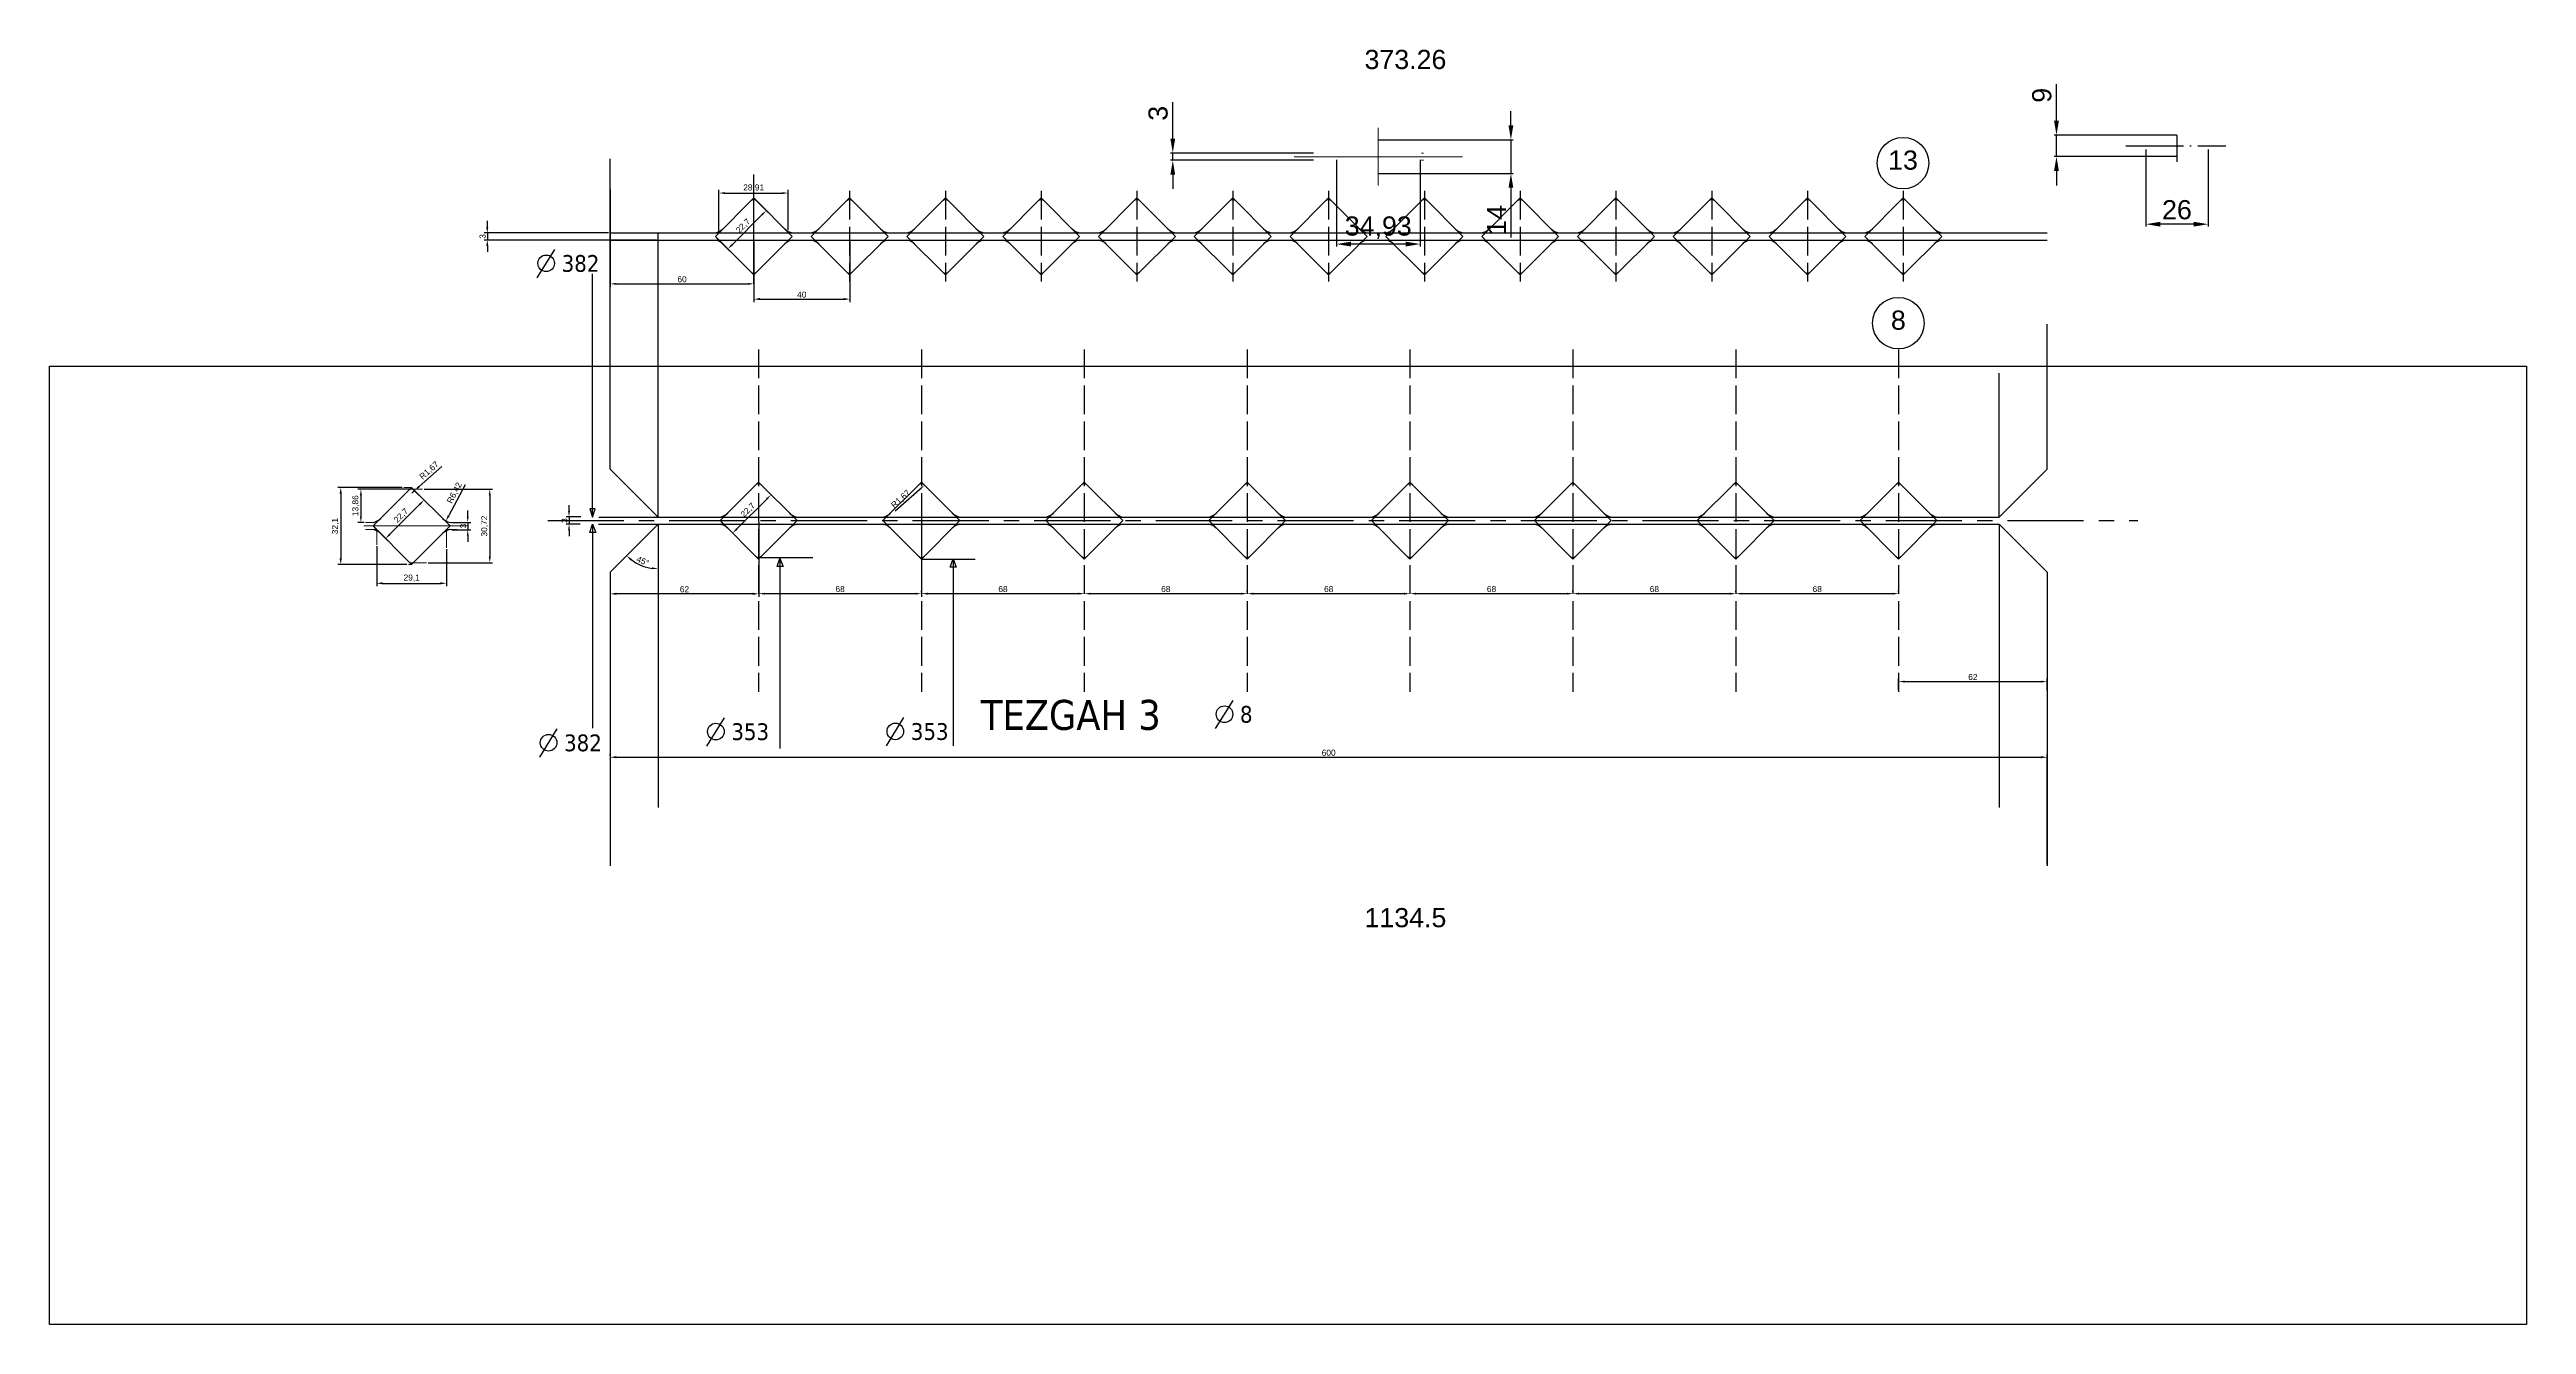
# Model space of a CAD drawing. Header units: millimetres. Extents: x 1526 to 31626, y -4643 to 9189.
# Drawn here: x 23046 to 24080, y -1443 to -911 of the extents above; entities that cross this region are included whole.
import ezdxf

# ---------------------------------------------------------------- set-up
doc = ezdxf.new("R2010")
doc.units = ezdxf.units.MM
for name, pattern in [('ACAD_ISO02W100', [15, 12, -3]), ('ACAD_ISO04W100', [30, 24, -3, 0, -3]), ('CENTER', [50.8, 31.75, -6.35, 6.35, -6.35])]:
    doc.linetypes.add(name, pattern=pattern)
for name, color, linetype, lineweight in [('осевые', 1, 'ACAD_ISO04W100', 25), ('图层2', 1, 'Continuous', 13), ('图层4', 250, 'Continuous', 13)]:
    doc.layers.add(name, color=color, linetype=linetype, lineweight=lineweight)
doc.styles.get("Standard").update_dxf_attribs({"font": 'arial.ttf'})
doc.dimstyles.new('ISO-25', dxfattribs={"dimtxt": 2.5, "dimasz": 2.5, "dimexe": 1.25, "dimexo": 0.625, "dimtad": 1, "dimtxsty": 'Standard', "dimcen": 2.5, "dimadec": 0, "dimazin": 0, "dimtfac": 1, "dimtmove": 0, "dimatfit": 3, "dimfxl": 1, "dimarcsym": 0})
doc.dimstyles.new('ISO-25$0', dxfattribs={"dimscale": 2, "dimtxt": 4, "dimasz": 3, "dimexe": 0.5, "dimexo": 0, "dimgap": 1, "dimtad": 1, "dimtxsty": 'Standard', "dimcen": 3, "dimclrd": 150, "dimclre": 150, "dimadec": 0, "dimazin": 0, "dimtfac": 1, "dimtmove": 0, "dimatfit": 3, "dimfxl": 1, "dimlwd": -1, "dimarcsym": 0})

# ---------------------------------------------------------------- blocks, each defined once
blk = doc.blocks.new('*D828')
at = {"color": 150, "transparency": 16777216}
for p, q in [((23514.8, -948.5), (23514.8, -933.3)), ((23514.8, -957.5), (23514.8, -954.5)), ((23514.8, -963.5), (23514.8, -969.5))]:
    blk.add_line(p, q, dxfattribs=at)
at = {"color": 150, "lineweight": -2, "transparency": 16777216}
for p, q in [((23573.6, -954.5), (23513.8, -954.5)), ((23573.6, -957.5), (23513.8, -957.5))]:
    blk.add_line(p, q, dxfattribs=at)
at = {"color": 150, "transparency": 16777216}
for points in [[(23513.8, -948.5), (23515.8, -948.5), (23514.8, -954.5)], [(23513.8, -963.5), (23515.8, -963.5), (23514.8, -957.5)]]:
    blk.add_solid(points, dxfattribs=at)
at = {"layer": 'Defpoints', "color": 0, "transparency": 16777216}
for p in [(23514.8, -954.5), (23573.6, -954.5), (23573.6, -957.5)]:
    blk.add_point(p, dxfattribs=at)
at = {"color": 0, "lineweight": 13, "transparency": 16777216, "insert": (23508.7, -937.9), "char_height": 8, "attachment_point": 5, "rotation": 90}
blk.add_mtext('3', dxfattribs=at)
blk = doc.blocks.new('*D829')
at = {"color": 150, "lineweight": -2, "transparency": 16777216}
for p, q in [((23583.2, -957.3), (23583.2, -993.5)), ((23618.1, -957.4), (23618.1, -993.5))]:
    blk.add_line(p, q, dxfattribs=at)
at = {"color": 150, "transparency": 16777216}
blk.add_line((23612.1, -992.5), (23589.2, -992.5), dxfattribs=at)
for points in [[(23589.2, -991.5), (23589.2, -993.5), (23583.2, -992.5)], [(23612.1, -991.5), (23612.1, -993.5), (23618.1, -992.5)]]:
    blk.add_solid(points, dxfattribs=at)
at = {"layer": 'Defpoints', "color": 0, "transparency": 16777216}
for p in [(23583.2, -957.3), (23618.1, -957.4), (23583.2, -992.5)]:
    blk.add_point(p, dxfattribs=at)
at = {"color": 0, "lineweight": 13, "transparency": 16777216, "insert": (23600.6, -985.7), "char_height": 8, "attachment_point": 5}
blk.add_mtext('34,93', dxfattribs=at)
blk = doc.blocks.new('*D907')
at = {"color": 150, "transparency": 16777216}
for p, q in [((23656, -943), (23656, -937)), ((23656, -949), (23656, -963)), ((23656, -969), (23656, -989.7))]:
    blk.add_line(p, q, dxfattribs=at)
at = {"color": 150, "lineweight": -2, "transparency": 16777216}
for p, q in [((23600.6, -949), (23657, -949)), ((23600.6, -963), (23657, -963))]:
    blk.add_line(p, q, dxfattribs=at)
at = {"color": 150, "transparency": 16777216}
for points in [[(23655, -943), (23657, -943), (23656, -949)], [(23655, -969), (23657, -969), (23656, -963)]]:
    blk.add_solid(points, dxfattribs=at)
at = {"layer": 'Defpoints', "color": 0, "transparency": 16777216}
for p in [(23600.6, -949), (23600.6, -963), (23656, -963)]:
    blk.add_point(p, dxfattribs=at)
at = {"color": 0, "lineweight": 13, "transparency": 16777216, "insert": (23650, -982.4), "char_height": 8, "attachment_point": 5, "rotation": 90}
blk.add_mtext('14', dxfattribs=at)
blk = doc.blocks.new('*D911')
at = {"color": 150, "lineweight": -2, "transparency": 16777216}
for p, q in [((23921.1, -953), (23921.1, -985.2)), ((23947.1, -953), (23947.1, -985.2))]:
    blk.add_line(p, q, dxfattribs=at)
at = {"color": 150, "transparency": 16777216}
blk.add_line((23941.1, -984.2), (23927.1, -984.2), dxfattribs=at)
for points in [[(23927.1, -983.2), (23927.1, -985.2), (23921.1, -984.2)], [(23941.1, -983.2), (23941.1, -985.2), (23947.1, -984.2)]]:
    blk.add_solid(points, dxfattribs=at)
at = {"layer": 'Defpoints', "color": 0, "transparency": 16777216}
for p in [(23921.1, -953), (23947.1, -953), (23921.1, -984.2)]:
    blk.add_point(p, dxfattribs=at)
at = {"color": 0, "lineweight": 13, "transparency": 16777216, "insert": (23934.1, -978.2), "char_height": 8, "attachment_point": 5}
blk.add_mtext('26', dxfattribs=at)
blk = doc.blocks.new('*D912')
at = {"color": 150, "transparency": 16777216}
for p, q in [((23883.8, -941), (23883.8, -925.7)), ((23883.8, -956), (23883.8, -947)), ((23883.8, -962), (23883.8, -968))]:
    blk.add_line(p, q, dxfattribs=at)
at = {"color": 150, "lineweight": -2, "transparency": 16777216}
for p, q in [((23934.1, -947), (23882.8, -947)), ((23934.1, -956), (23882.8, -956))]:
    blk.add_line(p, q, dxfattribs=at)
at = {"color": 150, "transparency": 16777216}
for points in [[(23882.8, -941), (23884.8, -941), (23883.8, -947)], [(23882.8, -962), (23884.8, -962), (23883.8, -956)]]:
    blk.add_solid(points, dxfattribs=at)
at = {"layer": 'Defpoints', "color": 0, "transparency": 16777216}
for p in [(23883.8, -947), (23934.1, -947), (23934.1, -956)]:
    blk.add_point(p, dxfattribs=at)
at = {"color": 0, "lineweight": 13, "transparency": 16777216, "insert": (23877.7, -930.4), "char_height": 8, "attachment_point": 5, "rotation": 90}
blk.add_mtext('9', dxfattribs=at)
blk = doc.blocks.new('*D2179')
at = {"color": 0, "lineweight": -2, "transparency": 16777216}
for p, q in [((23279.9, -1206), (23279.9, -1205.4)), ((23282.4, -1206.7), (23877.4, -1206.7)), ((23879.9, -1251.4), (23879.9, -1205.4))]:
    blk.add_line(p, q, dxfattribs=at)
at = {"color": 0, "transparency": 16777216}
for points in [[(23282.4, -1206.2), (23282.4, -1207.1), (23279.9, -1206.7)], [(23877.4, -1206.2), (23877.4, -1207.1), (23879.9, -1206.7)]]:
    blk.add_solid(points, dxfattribs=at)
at = {"layer": 'Defpoints', "color": 0, "transparency": 16777216}
for p in [(23279.9, -1206.7), (23879.9, -1206.7), (23879.9, -1252)]:
    blk.add_point(p, dxfattribs=at)
at = {"color": 0, "transparency": 16777216, "insert": (23579.9, -1204.8), "char_height": 2.5, "attachment_point": 5}
blk.add_mtext('600', dxfattribs=at)
blk = doc.blocks.new('*D2075')
at = {"color": 0, "lineweight": -2, "transparency": 16777216}
for p, q in [((23267.6, -1106.4), (23261.5, -1106.4)), ((23262.7, -1103.9), (23262.7, -1101.4)), ((23262.7, -1106.4), (23262.7, -1109.4)), ((23267.4, -1109.4), (23261.5, -1109.4)), ((23262.7, -1111.9), (23262.7, -1114.4))]:
    blk.add_line(p, q, dxfattribs=at)
at = {"color": 0, "transparency": 16777216}
for points in [[(23262.3, -1103.9), (23263.1, -1103.9), (23262.7, -1106.4)], [(23262.3, -1111.9), (23263.1, -1111.9), (23262.7, -1109.4)]]:
    blk.add_solid(points, dxfattribs=at)
at = {"layer": 'Defpoints', "color": 0, "transparency": 16777216}
for p in [(23268.2, -1106.4), (23262.7, -1109.4), (23268, -1109.4)]:
    blk.add_point(p, dxfattribs=at)
at = {"color": 0, "transparency": 16777216, "insert": (23260.8, -1107.9), "char_height": 2.5, "attachment_point": 5, "rotation": 90}
blk.add_mtext('3', dxfattribs=at)
blk = doc.blocks.new('*D2076')
at = {"color": 0, "lineweight": -2, "transparency": 16777216}
for p, q in [((23279.9, -1138.9), (23279.9, -1139.7)), ((23339.4, -1138.5), (23282.4, -1138.5)), ((23341.9, -1138.9), (23341.9, -1139.7))]:
    blk.add_line(p, q, dxfattribs=at)
at = {"color": 0, "transparency": 16777216}
for points in [[(23282.4, -1138), (23282.4, -1138.9), (23279.9, -1138.5)], [(23339.4, -1138), (23339.4, -1138.9), (23341.9, -1138.5)]]:
    blk.add_solid(points, dxfattribs=at)
at = {"layer": 'Defpoints', "color": 0, "transparency": 16777216}
for p in [(23279.9, -1138.3), (23279.9, -1138.5), (23341.9, -1138.3)]:
    blk.add_point(p, dxfattribs=at)
at = {"color": 0, "transparency": 16777216, "insert": (23310.9, -1136.6), "char_height": 2.5, "attachment_point": 5}
blk.add_mtext('62', dxfattribs=at)
blk = doc.blocks.new('*D2180')
at = {"color": 0, "lineweight": -2, "transparency": 16777216}
blk.add_arc((23299.9, -1109.4), 18.6, 232.7268, 262.2732, dxfattribs=at)
at = {"color": 0, "transparency": 16777216}
for points in [[(23288.3, -1124.5), (23288.9, -1123.9), (23286.7, -1122.5)], [(23297.4, -1127.4), (23297.3, -1128.2), (23299.9, -1128)]]:
    blk.add_solid(points, dxfattribs=at)
at = {"layer": 'Defpoints', "color": 0, "transparency": 16777216}
for p in [(23299.9, -1109.4), (23299.9, -1109.4), (23290.6, -1125.5), (23279.9, -1129.4), (23299.9, -1227.6)]:
    blk.add_point(p, dxfattribs=at)
at = {"color": 0, "transparency": 16777216, "insert": (23293.5, -1124.8), "char_height": 2.5, "attachment_point": 5, "rotation": 337.5}
blk.add_mtext('45°', dxfattribs=at)
blk = doc.blocks.new('*D2182')
at = {"color": 0, "lineweight": -2, "transparency": 16777216}
for p, q in [((23342.3, -1092.3), (23348, -1098)), ((23332.8, -1111.4), (23345.3, -1098.9)), ((23326.2, -1108.4), (23331.9, -1114))]:
    blk.add_line(p, q, dxfattribs=at)
at = {"color": 0, "transparency": 16777216}
for points in [[(23345, -1098.6), (23345.6, -1099.1), (23347.1, -1097.1)], [(23332.5, -1111.1), (23333.1, -1111.7), (23331, -1113.1)]]:
    blk.add_solid(points, dxfattribs=at)
at = {"layer": 'Defpoints', "color": 0, "transparency": 16777216}
for p in [(23341.9, -1091.9), (23347.1, -1097.1), (23325.8, -1107.9)]:
    blk.add_point(p, dxfattribs=at)
at = {"color": 0, "transparency": 16777216, "insert": (23337.5, -1103.6), "char_height": 2.5, "attachment_point": 5, "rotation": 45}
blk.add_mtext('22,7', dxfattribs=at)
blk = doc.blocks.new('*D2077')
at = {"color": 0, "lineweight": -2, "transparency": 16777216}
for p, q in [((23341.9, -1108.5), (23341.9, -1139.7)), ((23409.9, -1108.5), (23409.9, -1139.7)), ((23344.4, -1138.4), (23407.4, -1138.4))]:
    blk.add_line(p, q, dxfattribs=at)
at = {"color": 0, "transparency": 16777216}
for points in [[(23344.4, -1138), (23344.4, -1138.8), (23341.9, -1138.4)], [(23407.4, -1138), (23407.4, -1138.8), (23409.9, -1138.4)]]:
    blk.add_solid(points, dxfattribs=at)
at = {"layer": 'Defpoints', "color": 0, "transparency": 16777216}
for p in [(23341.9, -1107.9), (23409.9, -1107.9), (23409.9, -1138.4)]:
    blk.add_point(p, dxfattribs=at)
at = {"color": 0, "transparency": 16777216, "insert": (23375.9, -1136.5), "char_height": 2.5, "attachment_point": 5}
blk.add_mtext('68', dxfattribs=at)
blk = doc.blocks.new('*D2148')
at = {"color": 0, "lineweight": -2, "transparency": 16777216}
for p, q in [((23817.9, -1178.7), (23817.9, -1173.8)), ((23820.4, -1175.1), (23877.4, -1175.1)), ((23879.9, -1178.7), (23879.9, -1173.8))]:
    blk.add_line(p, q, dxfattribs=at)
at = {"color": 0, "transparency": 16777216}
for points in [[(23820.4, -1174.7), (23820.4, -1175.5), (23817.9, -1175.1)], [(23877.4, -1174.7), (23877.4, -1175.5), (23879.9, -1175.1)]]:
    blk.add_solid(points, dxfattribs=at)
at = {"layer": 'Defpoints', "color": 0, "transparency": 16777216}
for p in [(23879.9, -1175.1), (23817.9, -1179.3), (23879.9, -1179.3)]:
    blk.add_point(p, dxfattribs=at)
at = {"color": 0, "transparency": 16777216, "insert": (23848.9, -1173.2), "char_height": 2.5, "attachment_point": 5}
blk.add_mtext('62', dxfattribs=at)
blk = doc.blocks.new('*D1994')
at = {"color": 0, "lineweight": -2, "transparency": 16777216}
for p, q in [((23409.9, -1137.8), (23409.9, -1137.2)), ((23477.9, -1137.8), (23477.9, -1137.2)), ((23412.4, -1138.4), (23475.4, -1138.4))]:
    blk.add_line(p, q, dxfattribs=at)
at = {"color": 0, "transparency": 16777216}
for points in [[(23412.4, -1138), (23412.4, -1138.8), (23409.9, -1138.4)], [(23475.4, -1138), (23475.4, -1138.8), (23477.9, -1138.4)]]:
    blk.add_solid(points, dxfattribs=at)
at = {"layer": 'Defpoints', "color": 0, "transparency": 16777216}
for p in [(23409.9, -1138.4), (23477.9, -1138.4), (23477.9, -1138.4)]:
    blk.add_point(p, dxfattribs=at)
at = {"color": 0, "transparency": 16777216, "insert": (23443.9, -1136.5), "char_height": 2.5, "attachment_point": 5}
blk.add_mtext('68', dxfattribs=at)
blk = doc.blocks.new('*D1995')
at = {"color": 0, "lineweight": -2, "transparency": 16777216}
for p, q in [((23477.9, -1137.8), (23477.9, -1137.2)), ((23545.9, -1137.8), (23545.9, -1137.2)), ((23480.4, -1138.4), (23543.4, -1138.4))]:
    blk.add_line(p, q, dxfattribs=at)
at = {"color": 0, "transparency": 16777216}
for points in [[(23480.4, -1138), (23480.4, -1138.8), (23477.9, -1138.4)], [(23543.4, -1138), (23543.4, -1138.8), (23545.9, -1138.4)]]:
    blk.add_solid(points, dxfattribs=at)
at = {"layer": 'Defpoints', "color": 0, "transparency": 16777216}
for p in [(23477.9, -1138.4), (23545.9, -1138.4), (23545.9, -1138.4)]:
    blk.add_point(p, dxfattribs=at)
at = {"color": 0, "transparency": 16777216, "insert": (23511.9, -1136.5), "char_height": 2.5, "attachment_point": 5}
blk.add_mtext('68', dxfattribs=at)
blk = doc.blocks.new('*D1996')
at = {"color": 0, "lineweight": -2, "transparency": 16777216}
for p, q in [((23545.9, -1137.8), (23545.9, -1137.2)), ((23613.9, -1137.8), (23613.9, -1137.2)), ((23548.4, -1138.4), (23611.4, -1138.4))]:
    blk.add_line(p, q, dxfattribs=at)
at = {"color": 0, "transparency": 16777216}
for points in [[(23548.4, -1138), (23548.4, -1138.8), (23545.9, -1138.4)], [(23611.4, -1138), (23611.4, -1138.8), (23613.9, -1138.4)]]:
    blk.add_solid(points, dxfattribs=at)
at = {"layer": 'Defpoints', "color": 0, "transparency": 16777216}
for p in [(23545.9, -1138.4), (23613.9, -1138.4), (23613.9, -1138.4)]:
    blk.add_point(p, dxfattribs=at)
at = {"color": 0, "transparency": 16777216, "insert": (23579.9, -1136.5), "char_height": 2.5, "attachment_point": 5}
blk.add_mtext('68', dxfattribs=at)
blk = doc.blocks.new('*D1997')
at = {"color": 0, "lineweight": -2, "transparency": 16777216}
for p, q in [((23613.9, -1137.8), (23613.9, -1137.2)), ((23681.9, -1137.8), (23681.9, -1137.2)), ((23616.4, -1138.4), (23679.4, -1138.4))]:
    blk.add_line(p, q, dxfattribs=at)
at = {"color": 0, "transparency": 16777216}
for points in [[(23616.4, -1138), (23616.4, -1138.8), (23613.9, -1138.4)], [(23679.4, -1138), (23679.4, -1138.8), (23681.9, -1138.4)]]:
    blk.add_solid(points, dxfattribs=at)
at = {"layer": 'Defpoints', "color": 0, "transparency": 16777216}
for p in [(23613.9, -1138.4), (23681.9, -1138.4), (23681.9, -1138.4)]:
    blk.add_point(p, dxfattribs=at)
at = {"color": 0, "transparency": 16777216, "insert": (23647.9, -1136.5), "char_height": 2.5, "attachment_point": 5}
blk.add_mtext('68', dxfattribs=at)
blk = doc.blocks.new('*D1998')
at = {"color": 0, "lineweight": -2, "transparency": 16777216}
for p, q in [((23681.9, -1137.8), (23681.9, -1137.2)), ((23749.9, -1137.8), (23749.9, -1137.2)), ((23684.4, -1138.4), (23747.4, -1138.4))]:
    blk.add_line(p, q, dxfattribs=at)
at = {"color": 0, "transparency": 16777216}
for points in [[(23684.4, -1138), (23684.4, -1138.8), (23681.9, -1138.4)], [(23747.4, -1138), (23747.4, -1138.8), (23749.9, -1138.4)]]:
    blk.add_solid(points, dxfattribs=at)
at = {"layer": 'Defpoints', "color": 0, "transparency": 16777216}
for p in [(23681.9, -1138.4), (23749.9, -1138.4), (23749.9, -1138.4)]:
    blk.add_point(p, dxfattribs=at)
at = {"color": 0, "transparency": 16777216, "insert": (23715.9, -1136.5), "char_height": 2.5, "attachment_point": 5}
blk.add_mtext('68', dxfattribs=at)
blk = doc.blocks.new('*D1999')
at = {"color": 0, "lineweight": -2, "transparency": 16777216}
for p, q in [((23749.9, -1137.8), (23749.9, -1137.2)), ((23817.9, -1137.8), (23817.9, -1137.2)), ((23752.4, -1138.4), (23815.4, -1138.4))]:
    blk.add_line(p, q, dxfattribs=at)
at = {"color": 0, "transparency": 16777216}
for points in [[(23752.4, -1138), (23752.4, -1138.8), (23749.9, -1138.4)], [(23815.4, -1138), (23815.4, -1138.8), (23817.9, -1138.4)]]:
    blk.add_solid(points, dxfattribs=at)
at = {"layer": 'Defpoints', "color": 0, "transparency": 16777216}
for p in [(23749.9, -1138.4), (23817.9, -1138.4), (23817.9, -1138.4)]:
    blk.add_point(p, dxfattribs=at)
at = {"color": 0, "transparency": 16777216, "insert": (23783.9, -1136.5), "char_height": 2.5, "attachment_point": 5}
blk.add_mtext('68', dxfattribs=at)
blk = doc.blocks.new('*D2192')
at = {"color": 0, "lineweight": -2, "transparency": 16777216}
for p, q in [((23330.8, -992.8), (23343.3, -980.2)), ((23340.3, -973.7), (23346, -979.4)), ((23324.2, -989.7), (23329.9, -995.4))]:
    blk.add_line(p, q, dxfattribs=at)
at = {"color": 0, "transparency": 16777216}
for points in [[(23343, -980), (23343.6, -980.5), (23345.1, -978.5)], [(23330.5, -992.5), (23331.1, -993.1), (23329, -994.5)]]:
    blk.add_solid(points, dxfattribs=at)
at = {"layer": 'Defpoints', "color": 0, "transparency": 16777216}
for p in [(23339.9, -973.3), (23345.1, -978.5), (23323.8, -989.3)]:
    blk.add_point(p, dxfattribs=at)
at = {"color": 0, "transparency": 16777216, "insert": (23335.5, -985), "char_height": 2.5, "attachment_point": 5, "rotation": 45}
blk.add_mtext('22,7', dxfattribs=at)
blk = doc.blocks.new('*D2193')
at = {"color": 0, "lineweight": -2, "transparency": 16777216}
for p, q in [((23325.3, -987.2), (23325.3, -969.9)), ((23327.8, -971.2), (23351.7, -971.2)), ((23354.2, -986.6), (23354.2, -969.9))]:
    blk.add_line(p, q, dxfattribs=at)
at = {"color": 0, "transparency": 16777216}
for points in [[(23327.8, -970.8), (23327.8, -971.6), (23325.3, -971.2)], [(23351.7, -970.8), (23351.7, -971.6), (23354.2, -971.2)]]:
    blk.add_solid(points, dxfattribs=at)
at = {"layer": 'Defpoints', "color": 0, "transparency": 16777216}
for p in [(23354.2, -971.2), (23325.3, -987.8), (23354.2, -987.2)]:
    blk.add_point(p, dxfattribs=at)
at = {"color": 0, "transparency": 16777216, "insert": (23339.8, -969.1), "char_height": 2.5, "attachment_point": 5}
blk.add_mtext('28,91', dxfattribs=at)
blk = doc.blocks.new('*D2196')
at = {"color": 0, "lineweight": -2, "transparency": 16777216}
for p, q in [((23279.9, -991.4), (23279.9, -1010.3)), ((23339.9, -991.4), (23339.9, -1010.3)), ((23282.4, -1009.1), (23337.4, -1009.1))]:
    blk.add_line(p, q, dxfattribs=at)
at = {"color": 0, "transparency": 16777216}
for points in [[(23282.4, -1008.7), (23282.4, -1009.5), (23279.9, -1009.1)], [(23337.4, -1008.7), (23337.4, -1009.5), (23339.9, -1009.1)]]:
    blk.add_solid(points, dxfattribs=at)
at = {"layer": 'Defpoints', "color": 0, "transparency": 16777216}
for p in [(23279.9, -990.8), (23339.9, -990.8), (23339.9, -1009.1)]:
    blk.add_point(p, dxfattribs=at)
at = {"color": 0, "transparency": 16777216, "insert": (23309.9, -1007.2), "char_height": 2.5, "attachment_point": 5}
blk.add_mtext('60', dxfattribs=at)
blk = doc.blocks.new('*D2197')
at = {"color": 0, "lineweight": -2, "transparency": 16777216}
for p, q in [((23339.9, -992.1), (23339.9, -1016.7)), ((23379.9, -991.4), (23379.9, -1016.7)), ((23342.4, -1015.5), (23377.4, -1015.5))]:
    blk.add_line(p, q, dxfattribs=at)
at = {"color": 0, "transparency": 16777216}
for points in [[(23342.4, -1015), (23342.4, -1015.9), (23339.9, -1015.5)], [(23377.4, -1015), (23377.4, -1015.9), (23379.9, -1015.5)]]:
    blk.add_solid(points, dxfattribs=at)
at = {"layer": 'Defpoints', "color": 0, "transparency": 16777216}
for p in [(23339.9, -991.4), (23379.9, -990.8), (23379.9, -1015.5)]:
    blk.add_point(p, dxfattribs=at)
at = {"color": 0, "transparency": 16777216, "insert": (23359.9, -1013.6), "char_height": 2.5, "attachment_point": 5}
blk.add_mtext('40', dxfattribs=at)
blk = doc.blocks.new('*D2109')
at = {"color": 0, "lineweight": -2, "transparency": 16777216}
for p, q in [((23197.4, -1094.6), (23203.1, -1100.2)), ((23187.9, -1113.6), (23200.4, -1101.1)), ((23181.4, -1110.6), (23187, -1116.3))]:
    blk.add_line(p, q, dxfattribs=at)
at = {"color": 0, "transparency": 16777216}
for points in [[(23200.1, -1100.8), (23200.7, -1101.4), (23202.2, -1099.3)], [(23187.6, -1113.3), (23188.2, -1113.9), (23186.1, -1115.4)]]:
    blk.add_solid(points, dxfattribs=at)
at = {"layer": 'Defpoints', "color": 0, "transparency": 16777216}
for p in [(23197, -1094.1), (23202.2, -1099.3), (23180.9, -1110.2)]:
    blk.add_point(p, dxfattribs=at)
at = {"color": 0, "transparency": 16777216, "insert": (23192.7, -1105.9), "char_height": 2.5, "attachment_point": 5, "rotation": 45}
blk.add_mtext('22,7', dxfattribs=at)
blk = doc.blocks.new('*D2110')
at = {"color": 0, "lineweight": -2, "transparency": 16777216}
for p, q in [((23220.4, -1106.2), (23220.4, -1103.7)), ((23213.7, -1108.7), (23221.7, -1108.7)), ((23213.7, -1111.7), (23221.7, -1111.7)), ((23220.4, -1108.7), (23220.4, -1111.7)), ((23220.4, -1114.2), (23220.4, -1116.7))]:
    blk.add_line(p, q, dxfattribs=at)
at = {"color": 0, "transparency": 16777216}
for points in [[(23220, -1106.2), (23220.8, -1106.2), (23220.4, -1108.7)], [(23220, -1114.2), (23220.8, -1114.2), (23220.4, -1111.7)]]:
    blk.add_solid(points, dxfattribs=at)
at = {"layer": 'Defpoints', "color": 0, "transparency": 16777216}
for p in [(23213, -1108.7), (23213, -1111.7), (23220.4, -1111.7)]:
    blk.add_point(p, dxfattribs=at)
at = {"color": 0, "lineweight": 15, "transparency": 16777216, "insert": (23218.5, -1110.2), "char_height": 2.5, "attachment_point": 5, "rotation": 90}
blk.add_mtext('3', dxfattribs=at)
blk = doc.blocks.new('*D2111')
at = {"color": 0, "lineweight": -2, "transparency": 16777216}
blk.add_line((23219.3, -1093), (23212.5, -1105.8), dxfattribs=at)
at = {"color": 0, "transparency": 16777216}
blk.add_solid([(23212.1, -1105.6), (23212.9, -1106), (23211.3, -1108)], dxfattribs=at)
at = {"layer": 'Defpoints', "color": 0, "transparency": 16777216}
for p in [(23214.3, -1102.4), (23211.3, -1108)]:
    blk.add_point(p, dxfattribs=at)
at = {"color": 0, "lineweight": 15, "transparency": 16777216, "insert": (23215, -1096.4), "char_height": 2.5, "attachment_point": 5, "rotation": 62.1285}
blk.add_mtext('R6,42', dxfattribs=at)
blk = doc.blocks.new('*D2112')
at = {"color": 0, "lineweight": -2, "transparency": 16777216}
for p, q in [((23209.6, -1085.3), (23200.1, -1093.7)), ((23197, -1096.5), (23198.2, -1095.4))]:
    blk.add_line(p, q, dxfattribs=at)
at = {"color": 0, "transparency": 16777216}
blk.add_solid([(23199.8, -1093.4), (23200.4, -1094), (23198.2, -1095.4)], dxfattribs=at)
at = {"layer": 'Defpoints', "color": 0, "transparency": 16777216}
for p in [(23198.2, -1095.4), (23197, -1096.5)]:
    blk.add_point(p, dxfattribs=at)
at = {"color": 0, "lineweight": 15, "transparency": 16777216, "insert": (23204.4, -1087.1), "char_height": 2.5, "attachment_point": 5, "rotation": 41.5487}
blk.add_mtext('R1,67', dxfattribs=at)
blk = doc.blocks.new('*D2113')
at = {"color": 0, "lineweight": -2, "transparency": 16777216}
for p, q in [((23196.4, -1094.8), (23174.5, -1094.8)), ((23175.8, -1097.3), (23175.8, -1106.2)), ((23177.1, -1108.7), (23174.5, -1108.7))]:
    blk.add_line(p, q, dxfattribs=at)
at = {"color": 0, "transparency": 16777216}
for points in [[(23175.4, -1097.3), (23176.2, -1097.3), (23175.8, -1094.8)], [(23175.4, -1106.2), (23176.2, -1106.2), (23175.8, -1108.7)]]:
    blk.add_solid(points, dxfattribs=at)
at = {"layer": 'Defpoints', "color": 0, "transparency": 16777216}
for p in [(23197, -1094.8), (23175.8, -1108.7), (23177.7, -1108.7)]:
    blk.add_point(p, dxfattribs=at)
at = {"color": 0, "lineweight": 15, "transparency": 16777216, "insert": (23173.7, -1101.7), "char_height": 2.5, "attachment_point": 5, "rotation": 90}
blk.add_mtext('13,86', dxfattribs=at)
blk = doc.blocks.new('*D2114')
at = {"color": 0, "lineweight": -2, "transparency": 16777216}
for p, q in [((23193, -1094.1), (23166.1, -1094.1)), ((23167.4, -1096.6), (23167.4, -1123.7)), ((23195, -1126.2), (23166.1, -1126.2))]:
    blk.add_line(p, q, dxfattribs=at)
at = {"color": 0, "transparency": 16777216}
for points in [[(23166.9, -1096.6), (23167.8, -1096.6), (23167.4, -1094.1)], [(23166.9, -1123.7), (23167.8, -1123.7), (23167.4, -1126.2)]]:
    blk.add_solid(points, dxfattribs=at)
at = {"layer": 'Defpoints', "color": 0, "transparency": 16777216}
for p in [(23193.7, -1094.1), (23167.4, -1126.2), (23195.7, -1126.2)]:
    blk.add_point(p, dxfattribs=at)
at = {"color": 0, "lineweight": 15, "transparency": 16777216, "insert": (23165.2, -1110.2), "char_height": 2.5, "attachment_point": 5, "rotation": 90}
blk.add_mtext('32,1', dxfattribs=at)
blk = doc.blocks.new('*D2115')
at = {"color": 0, "lineweight": -2, "transparency": 16777216}
for p, q in [((23202.2, -1094.8), (23230.8, -1094.8)), ((23229.6, -1097.3), (23229.6, -1123)), ((23203.9, -1125.5), (23230.8, -1125.5))]:
    blk.add_line(p, q, dxfattribs=at)
at = {"color": 0, "transparency": 16777216}
for points in [[(23229.2, -1097.3), (23230, -1097.3), (23229.6, -1094.8)], [(23229.2, -1123), (23230, -1123), (23229.6, -1125.5)]]:
    blk.add_solid(points, dxfattribs=at)
at = {"layer": 'Defpoints', "color": 0, "transparency": 16777216}
for p in [(23201.6, -1094.8), (23203.2, -1125.5), (23229.6, -1125.5)]:
    blk.add_point(p, dxfattribs=at)
at = {"color": 0, "lineweight": 15, "transparency": 16777216, "insert": (23227.5, -1110.2), "char_height": 2.5, "attachment_point": 5, "rotation": 90}
blk.add_mtext('30,72', dxfattribs=at)
blk = doc.blocks.new('*D2116')
at = {"color": 0, "lineweight": -2, "transparency": 16777216}
for p, q in [((23182.4, -1118.6), (23182.4, -1135.3)), ((23211.5, -1119.8), (23211.5, -1135.3)), ((23184.9, -1134.1), (23209, -1134.1))]:
    blk.add_line(p, q, dxfattribs=at)
at = {"color": 0, "transparency": 16777216}
for points in [[(23184.9, -1133.6), (23184.9, -1134.5), (23182.4, -1134.1)], [(23209, -1133.6), (23209, -1134.5), (23211.5, -1134.1)]]:
    blk.add_solid(points, dxfattribs=at)
at = {"layer": 'Defpoints', "color": 0, "transparency": 16777216}
for p in [(23182.4, -1118), (23211.5, -1119.2), (23211.5, -1134.1)]:
    blk.add_point(p, dxfattribs=at)
at = {"color": 0, "lineweight": 15, "transparency": 16777216, "insert": (23197, -1131.9), "char_height": 2.5, "attachment_point": 5}
blk.add_mtext('29,1', dxfattribs=at)
blk = doc.blocks.new('*D2127')
at = {"color": 0, "lineweight": -2, "transparency": 16777216}
blk.add_line((23398.9, -1103.9), (23409.2, -1094.8), dxfattribs=at)
at = {"color": 0, "transparency": 16777216}
blk.add_solid([(23409, -1094.5), (23409.5, -1095.1), (23411.1, -1093.1)], dxfattribs=at)
at = {"layer": 'Defpoints', "color": 0, "transparency": 16777216}
for p in [(23409.9, -1094.2), (23411.1, -1093.1)]:
    blk.add_point(p, dxfattribs=at)
at = {"color": 0, "lineweight": 15, "transparency": 16777216, "insert": (23401.3, -1099), "char_height": 2.5, "attachment_point": 5, "rotation": 41.5487}
blk.add_mtext('R1,67', dxfattribs=at)
blk = doc.blocks.new('*D2139')
at = {"color": 0, "lineweight": -2, "transparency": 16777216}
for p, q in [((23279.2, -987.8), (23227.3, -987.8)), ((23299.2, -990.8), (23227.3, -990.8)), ((23228.6, -985.3), (23228.6, -982.8)), ((23228.6, -987.8), (23228.6, -990.8)), ((23228.6, -993.3), (23228.6, -995.8))]:
    blk.add_line(p, q, dxfattribs=at)
at = {"color": 0, "transparency": 16777216}
for points in [[(23228.1, -985.3), (23229, -985.3), (23228.6, -987.8)], [(23228.1, -993.3), (23229, -993.3), (23228.6, -990.8)]]:
    blk.add_solid(points, dxfattribs=at)
at = {"layer": 'Defpoints', "color": 0, "transparency": 16777216}
for p in [(23228.6, -990.8), (23279.9, -987.8), (23299.9, -990.8)]:
    blk.add_point(p, dxfattribs=at)
at = {"color": 0, "lineweight": 15, "transparency": 16777216, "insert": (23226.6, -989.3), "char_height": 2.5, "attachment_point": 5, "rotation": 90}
blk.add_mtext('3', dxfattribs=at)

msp = doc.modelspace()

# ---------------------------------------------------------------- linework, layer by layer
for p, q in [((23279.85359, -1025.97681), (23279.85359, -956.88865)), ((23279.85359, -969.67341), (23279.85359, -1010.3354)), ((23339.85359, -1009.0854), (23339.85359, -963.39013)), ((23339.85359, -973.25641), (23323.80226, -989.30773)), ((23339.85359, -973.25641), (23338.60075, -974.50925)), ((23355.90491, -989.30773), (23339.85359, -973.25641)), ((23379.85359, -973.25641), (23363.80226, -989.30773)), ((23379.85359, -973.25641), (23363.80226, -989.30773)), ((23379.85359, -973.25641), (23378.60075, -974.50925)), ((23379.85359, -973.25641), (23378.60075, -974.50925)), ((23395.90491, -989.30773), (23379.85359, -973.25641)), ((23395.90491, -989.30773), (23379.85359, -973.25641)), ((23419.85359, -973.25641), (23403.80226, -989.30773)), ((23419.85359, -973.25641), (23403.80226, -989.30773)), ((23419.85359, -973.25641), (23403.80226, -989.30773)), ((23419.85359, -973.25641), (23418.60075, -974.50925)), ((23419.85359, -973.25641), (23418.60075, -974.50925)), ((23419.85359, -973.25641), (23418.60075, -974.50925)), ((23435.90491, -989.30773), (23419.85359, -973.25641)), ((23435.90491, -989.30773), (23419.85359, -973.25641)), ((23435.90491, -989.30773), (23419.85359, -973.25641)), ((23459.85359, -973.25641), (23443.80226, -989.30773)), ((23459.85359, -973.25641), (23443.80226, -989.30773)), ((23459.85359, -973.25641), (23443.80226, -989.30773)), ((23459.85359, -973.25641), (23458.60075, -974.50925)), ((23459.85359, -973.25641), (23458.60075, -974.50925)), ((23459.85359, -973.25641), (23458.60075, -974.50925)), ((23475.90491, -989.30773), (23459.85359, -973.25641)), ((23475.90491, -989.30773), (23459.85359, -973.25641)), ((23475.90491, -989.30773), (23459.85359, -973.25641)), ((23499.85359, -973.25641), (23483.80226, -989.30773)), ((23499.85359, -973.25641), (23483.80226, -989.30773)), ((23499.85359, -973.25641), (23483.80226, -989.30773)), ((23499.85359, -973.25641), (23498.60075, -974.50925)), ((23499.85359, -973.25641), (23498.60075, -974.50925)), ((23499.85359, -973.25641), (23498.60075, -974.50925)), ((23515.90491, -989.30773), (23499.85359, -973.25641)), ((23515.90491, -989.30773), (23499.85359, -973.25641)), ((23515.90491, -989.30773), (23499.85359, -973.25641)), ((23539.85359, -973.25641), (23523.80226, -989.30773)), ((23539.85359, -973.25641), (23523.80226, -989.30773)), ((23539.85359, -973.25641), (23523.80226, -989.30773)), ((23539.85359, -973.25641), (23538.60075, -974.50925)), ((23539.85359, -973.25641), (23538.60075, -974.50925)), ((23539.85359, -973.25641), (23538.60075, -974.50925)), ((23555.90491, -989.30773), (23539.85359, -973.25641)), ((23555.90491, -989.30773), (23539.85359, -973.25641)), ((23555.90491, -989.30773), (23539.85359, -973.25641)), ((23579.85359, -973.25641), (23563.80226, -989.30773)), ((23579.85359, -973.25641), (23563.80226, -989.30773)), ((23579.85359, -973.25641), (23563.80226, -989.30773)), ((23579.85359, -973.25641), (23578.60075, -974.50925)), ((23579.85359, -973.25641), (23578.60075, -974.50925)), ((23579.85359, -973.25641), (23578.60075, -974.50925)), ((23595.90491, -989.30773), (23579.85359, -973.25641)), ((23595.90491, -989.30773), (23579.85359, -973.25641)), ((23595.90491, -989.30773), (23579.85359, -973.25641)), ((23619.85359, -973.25641), (23603.80226, -989.30773)), ((23619.85359, -973.25641), (23603.80226, -989.30773)), ((23619.85359, -973.25641), (23603.80226, -989.30773)), ((23619.85359, -973.25641), (23618.60075, -974.50925)), ((23619.85359, -973.25641), (23618.60075, -974.50925)), ((23619.85359, -973.25641), (23618.60075, -974.50925)), ((23635.90491, -989.30773), (23619.85359, -973.25641)), ((23635.90491, -989.30773), (23619.85359, -973.25641)), ((23635.90491, -989.30773), (23619.85359, -973.25641)), ((23659.85359, -973.25641), (23643.80226, -989.30773)), ((23659.85359, -973.25641), (23643.80226, -989.30773)), ((23659.85359, -973.25641), (23643.80226, -989.30773)), ((23659.85359, -973.25641), (23658.60075, -974.50925)), ((23659.85359, -973.25641), (23658.60075, -974.50925)), ((23659.85359, -973.25641), (23658.60075, -974.50925)), ((23675.90491, -989.30773), (23659.85359, -973.25641)), ((23675.90491, -989.30773), (23659.85359, -973.25641)), ((23675.90491, -989.30773), (23659.85359, -973.25641)), ((23699.85359, -973.25641), (23683.80226, -989.30773)), ((23699.85359, -973.25641), (23683.80226, -989.30773)), ((23699.85359, -973.25641), (23683.80226, -989.30773)), ((23699.85359, -973.25641), (23698.60075, -974.50925)), ((23699.85359, -973.25641), (23698.60075, -974.50925)), ((23699.85359, -973.25641), (23698.60075, -974.50925)), ((23715.90491, -989.30773), (23699.85359, -973.25641)), ((23715.90491, -989.30773), (23699.85359, -973.25641)), ((23715.90491, -989.30773), (23699.85359, -973.25641)), ((23739.85359, -973.25641), (23723.80226, -989.30773)), ((23739.85359, -973.25641), (23723.80226, -989.30773)), ((23739.85359, -973.25641), (23723.80226, -989.30773)), ((23739.85359, -973.25641), (23738.60075, -974.50925)), ((23739.85359, -973.25641), (23738.60075, -974.50925)), ((23739.85359, -973.25641), (23738.60075, -974.50925)), ((23755.90491, -989.30773), (23739.85359, -973.25641)), ((23755.90491, -989.30773), (23739.85359, -973.25641)), ((23755.90491, -989.30773), (23739.85359, -973.25641)), ((23779.85359, -973.25641), (23763.80226, -989.30773)), ((23779.85359, -973.25641), (23763.80226, -989.30773)), ((23779.85359, -973.25641), (23763.80226, -989.30773)), ((23779.85359, -973.25641), (23778.60075, -974.50925)), ((23779.85359, -973.25641), (23778.60075, -974.50925)), ((23779.85359, -973.25641), (23778.60075, -974.50925)), ((23795.90491, -989.30773), (23779.85359, -973.25641)), ((23795.90491, -989.30773), (23779.85359, -973.25641)), ((23795.90491, -989.30773), (23779.85359, -973.25641)), ((23819.85359, -973.25641), (23803.80226, -989.30773)), ((23819.85359, -973.25641), (23803.80226, -989.30773)), ((23819.85359, -973.25641), (23803.80226, -989.30773)), ((23819.85359, -973.25641), (23818.60075, -974.50925)), ((23819.85359, -973.25641), (23818.60075, -974.50925)), ((23819.85359, -973.25641), (23818.60075, -974.50925)), ((23835.90491, -989.30773), (23819.85359, -973.25641)), ((23835.90491, -989.30773), (23819.85359, -973.25641)), ((23835.90491, -989.30773), (23819.85359, -973.25641)), ((23279.85359, -987.80773), (23879.85359, -987.80773)), ((23279.85359, -990.80773), (23879.85359, -990.80773)), ((23299.85359, -1104.41477), (23299.85359, -988.1933)), ((23299.85359, -1106.41477), (23299.85359, -988.43338)), ((23323.80226, -989.30773), (23339.85359, -1005.35906)), ((23339.85359, -1005.35906), (23355.90491, -989.30773)), ((23363.80226, -989.30773), (23379.85359, -1005.35906)), ((23363.80226, -989.30773), (23379.85359, -1005.35906)), ((23379.85359, -1005.35906), (23395.90491, -989.30773)), ((23379.85359, -1005.35906), (23395.90491, -989.30773)), ((23403.80226, -989.30773), (23419.85359, -1005.35906)), ((23403.80226, -989.30773), (23419.85359, -1005.35906)), ((23403.80226, -989.30773), (23419.85359, -1005.35906)), ((23419.85359, -1005.35906), (23435.90491, -989.30773)), ((23419.85359, -1005.35906), (23435.90491, -989.30773)), ((23419.85359, -1005.35906), (23435.90491, -989.30773)), ((23443.80226, -989.30773), (23459.85359, -1005.35906)), ((23443.80226, -989.30773), (23459.85359, -1005.35906)), ((23443.80226, -989.30773), (23459.85359, -1005.35906)), ((23459.85359, -1005.35906), (23475.90491, -989.30773)), ((23459.85359, -1005.35906), (23475.90491, -989.30773)), ((23459.85359, -1005.35906), (23475.90491, -989.30773)), ((23483.80226, -989.30773), (23499.85359, -1005.35906)), ((23483.80226, -989.30773), (23499.85359, -1005.35906)), ((23483.80226, -989.30773), (23499.85359, -1005.35906)), ((23499.85359, -1005.35906), (23515.90491, -989.30773)), ((23499.85359, -1005.35906), (23515.90491, -989.30773)), ((23499.85359, -1005.35906), (23515.90491, -989.30773)), ((23523.80226, -989.30773), (23539.85359, -1005.35906)), ((23523.80226, -989.30773), (23539.85359, -1005.35906)), ((23523.80226, -989.30773), (23539.85359, -1005.35906)), ((23539.85359, -1005.35906), (23555.90491, -989.30773)), ((23539.85359, -1005.35906), (23555.90491, -989.30773)), ((23539.85359, -1005.35906), (23555.90491, -989.30773)), ((23563.80226, -989.30773), (23579.85359, -1005.35906)), ((23563.80226, -989.30773), (23579.85359, -1005.35906)), ((23563.80226, -989.30773), (23579.85359, -1005.35906)), ((23579.85359, -1005.35906), (23595.90491, -989.30773)), ((23579.85359, -1005.35906), (23595.90491, -989.30773)), ((23579.85359, -1005.35906), (23595.90491, -989.30773)), ((23603.80226, -989.30773), (23619.85359, -1005.35906)), ((23603.80226, -989.30773), (23619.85359, -1005.35906)), ((23603.80226, -989.30773), (23619.85359, -1005.35906)), ((23619.85359, -1005.35906), (23635.90491, -989.30773)), ((23619.85359, -1005.35906), (23635.90491, -989.30773)), ((23619.85359, -1005.35906), (23635.90491, -989.30773)), ((23643.80226, -989.30773), (23659.85359, -1005.35906)), ((23643.80226, -989.30773), (23659.85359, -1005.35906)), ((23643.80226, -989.30773), (23659.85359, -1005.35906)), ((23659.85359, -1005.35906), (23675.90491, -989.30773)), ((23659.85359, -1005.35906), (23675.90491, -989.30773)), ((23659.85359, -1005.35906), (23675.90491, -989.30773)), ((23683.80226, -989.30773), (23699.85359, -1005.35906)), ((23683.80226, -989.30773), (23699.85359, -1005.35906)), ((23683.80226, -989.30773), (23699.85359, -1005.35906)), ((23699.85359, -1005.35906), (23715.90491, -989.30773)), ((23699.85359, -1005.35906), (23715.90491, -989.30773)), ((23699.85359, -1005.35906), (23715.90491, -989.30773)), ((23723.80226, -989.30773), (23739.85359, -1005.35906)), ((23723.80226, -989.30773), (23739.85359, -1005.35906)), ((23723.80226, -989.30773), (23739.85359, -1005.35906)), ((23739.85359, -1005.35906), (23755.90491, -989.30773)), ((23739.85359, -1005.35906), (23755.90491, -989.30773)), ((23739.85359, -1005.35906), (23755.90491, -989.30773)), ((23763.80226, -989.30773), (23779.85359, -1005.35906)), ((23763.80226, -989.30773), (23779.85359, -1005.35906)), ((23763.80226, -989.30773), (23779.85359, -1005.35906)), ((23779.85359, -1005.35906), (23795.90491, -989.30773)), ((23779.85359, -1005.35906), (23795.90491, -989.30773)), ((23779.85359, -1005.35906), (23795.90491, -989.30773)), ((23803.80226, -989.30773), (23819.85359, -1005.35906)), ((23803.80226, -989.30773), (23819.85359, -1005.35906)), ((23803.80226, -989.30773), (23819.85359, -1005.35906)), ((23819.85359, -1005.35906), (23835.90491, -989.30773)), ((23819.85359, -1005.35906), (23835.90491, -989.30773)), ((23819.85359, -1005.35906), (23835.90491, -989.30773)), ((23249.43103, -1006.5451), (23256.71283, -994.7779)), ((23272.55258, -1106.41477), (23272.55258, -1004.93704)), ((23339.85359, -1005.35906), (23338.60075, -1004.10622)), ((23379.85359, -1005.35906), (23378.60075, -1004.10622)), ((23379.85359, -1005.35906), (23378.60075, -1004.10622)), ((23419.85359, -1005.35906), (23418.60075, -1004.10622)), ((23419.85359, -1005.35906), (23418.60075, -1004.10622)), ((23419.85359, -1005.35906), (23418.60075, -1004.10622)), ((23459.85359, -1005.35906), (23458.60075, -1004.10622)), ((23459.85359, -1005.35906), (23458.60075, -1004.10622)), ((23459.85359, -1005.35906), (23458.60075, -1004.10622)), ((23499.85359, -1005.35906), (23498.60075, -1004.10622)), ((23499.85359, -1005.35906), (23498.60075, -1004.10622)), ((23499.85359, -1005.35906), (23498.60075, -1004.10622)), ((23539.85359, -1005.35906), (23538.60075, -1004.10622)), ((23539.85359, -1005.35906), (23538.60075, -1004.10622)), ((23539.85359, -1005.35906), (23538.60075, -1004.10622)), ((23579.85359, -1005.35906), (23578.60075, -1004.10622)), ((23579.85359, -1005.35906), (23578.60075, -1004.10622)), ((23579.85359, -1005.35906), (23578.60075, -1004.10622)), ((23619.85359, -1005.35906), (23618.60075, -1004.10622)), ((23619.85359, -1005.35906), (23618.60075, -1004.10622)), ((23619.85359, -1005.35906), (23618.60075, -1004.10622)), ((23659.85359, -1005.35906), (23658.60075, -1004.10622)), ((23659.85359, -1005.35906), (23658.60075, -1004.10622)), ((23659.85359, -1005.35906), (23658.60075, -1004.10622)), ((23699.85359, -1005.35906), (23698.60075, -1004.10622)), ((23699.85359, -1005.35906), (23698.60075, -1004.10622)), ((23699.85359, -1005.35906), (23698.60075, -1004.10622)), ((23739.85359, -1005.35906), (23738.60075, -1004.10622)), ((23739.85359, -1005.35906), (23738.60075, -1004.10622)), ((23739.85359, -1005.35906), (23738.60075, -1004.10622)), ((23779.85359, -1005.35906), (23778.60075, -1004.10622)), ((23779.85359, -1005.35906), (23778.60075, -1004.10622)), ((23779.85359, -1005.35906), (23778.60075, -1004.10622)), ((23819.85359, -1005.35906), (23818.60075, -1004.10622)), ((23819.85359, -1005.35906), (23818.60075, -1004.10622)), ((23819.85359, -1005.35906), (23818.60075, -1004.10622)), ((23279.85359, -1086.41477), (23279.85359, -1025.97681)), ((23879.85359, -1086.41477), (23879.85359, -1025.97681)), ((23859.85359, -1106.41477), (23859.85359, -1046.30403)), ((23859.85359, -1106.41477), (23859.85359, -1046.30403)), ((23859.85359, -1104.41477), (23859.85359, -1046.30403)), ((23196.97772, -1094.1089), (23180.9264, -1110.16023)), ((23196.97772, -1094.1089), (23195.72488, -1095.36174)), ((23213.02905, -1110.16023), (23196.97772, -1094.1089)), ((23299.85359, -1106.41477), (23279.85359, -1086.41477)), ((23299.85359, -1106.41477), (23299.85359, -1086.41477)), ((23341.85359, -1091.86344), (23325.80226, -1107.91477)), ((23341.85359, -1091.86344), (23340.60075, -1093.11628)), ((23357.90491, -1107.91477), (23341.85359, -1091.86344)), ((23409.85359, -1091.86344), (23393.80226, -1107.91477)), ((23409.85359, -1091.86344), (23408.60075, -1093.11628)), ((23425.90491, -1107.91477), (23409.85359, -1091.86344)), ((23477.85359, -1091.86344), (23461.80226, -1107.91477)), ((23477.85359, -1091.86344), (23476.60075, -1093.11628)), ((23493.90491, -1107.91477), (23477.85359, -1091.86344)), ((23545.85359, -1091.86344), (23529.80226, -1107.91477)), ((23545.85359, -1091.86344), (23544.60075, -1093.11628)), ((23561.90491, -1107.91477), (23545.85359, -1091.86344)), ((23613.85359, -1091.86344), (23597.80226, -1107.91477)), ((23613.85359, -1091.86344), (23612.60075, -1093.11628)), ((23629.90491, -1107.91477), (23613.85359, -1091.86344)), ((23681.85359, -1091.86344), (23665.80226, -1107.91477)), ((23681.85359, -1091.86344), (23680.60075, -1093.11628)), ((23697.90491, -1107.91477), (23681.85359, -1091.86344)), ((23749.85359, -1091.86344), (23733.80226, -1107.91477)), ((23749.85359, -1091.86344), (23748.60075, -1093.11628)), ((23765.90491, -1107.91477), (23749.85359, -1091.86344)), ((23817.85359, -1091.86344), (23801.80226, -1107.91477)), ((23817.85359, -1091.86344), (23816.60075, -1093.11628)), ((23833.90491, -1107.91477), (23817.85359, -1091.86344)), ((23859.85359, -1106.41477), (23879.85359, -1086.41477)), ((23271.38663, -1102.95978), (23272.55258, -1106.41477)), ((23273.6457, -1102.95978), (23271.38663, -1102.95978)), ((23272.55258, -1106.41477), (23273.6457, -1102.95978)), ((23275.18514, -1106.41477), (23859.84883, -1106.41477)), ((23299.85359, -1106.41477), (23291.85359, -1098.41477)), ((23299.85359, -1106.41477), (23299.85359, -1104.41477)), ((23180.9264, -1110.16023), (23196.97772, -1126.21155)), ((23196.97772, -1126.21155), (23213.02905, -1110.16023)), ((23271.38663, -1112.86976), (23272.55258, -1109.41477)), ((23273.83685, -1112.86976), (23271.38663, -1112.86976)), ((23272.55258, -1109.41477), (23272.55257, -1194.55313)), ((23272.55258, -1109.41477), (23273.83685, -1112.86976)), ((23275.01728, -1109.41477), (23859.85359, -1109.41477)), ((23299.85359, -1109.41477), (23279.85359, -1129.41477)), ((23299.85359, -1109.41477), (23299.85359, -1227.63624)), ((23299.85359, -1111.41477), (23299.85359, -1227.63624)), ((23325.80226, -1107.91477), (23341.85359, -1123.96609)), ((23341.85359, -1123.96609), (23357.90491, -1107.91477)), ((23393.80226, -1107.91477), (23409.85359, -1123.96609)), ((23409.85359, -1123.96609), (23425.90491, -1107.91477)), ((23461.80226, -1107.91477), (23477.85359, -1123.96609)), ((23477.85359, -1123.96609), (23493.90491, -1107.91477)), ((23529.80226, -1107.91477), (23545.85359, -1123.96609)), ((23545.85359, -1123.96609), (23561.90491, -1107.91477)), ((23597.80226, -1107.91477), (23613.85359, -1123.96609)), ((23613.85359, -1123.96609), (23629.90491, -1107.91477)), ((23665.80226, -1107.91477), (23681.85359, -1123.96609)), ((23681.85359, -1123.96609), (23697.90491, -1107.91477)), ((23733.80226, -1107.91477), (23749.85359, -1123.96609)), ((23749.85359, -1123.96609), (23765.90491, -1107.91477)), ((23801.80226, -1107.91477), (23817.85359, -1123.96609)), ((23817.85359, -1123.96609), (23833.90491, -1107.91477)), ((23859.85359, -1109.41477), (23879.85359, -1129.41477)), ((23859.85359, -1109.41477), (23859.85359, -1227.63624)), ((23196.97772, -1126.21155), (23195.72488, -1124.95871)), ((23341.85359, -1123.96609), (23340.60075, -1122.71325)), ((23341.85359, -1123.27698), (23364.53485, -1123.27698)), ((23349.60314, -1127.13123), (23350.76909, -1123.67624)), ((23352.05337, -1127.13123), (23349.60314, -1127.13123)), ((23350.76909, -1123.67624), (23350.76908, -1203.01091)), ((23350.76909, -1123.67624), (23352.05337, -1127.13123)), ((23409.85359, -1123.96609), (23408.60075, -1122.71325)), ((23409.85359, -1123.96609), (23432.29015, -1123.96609)), ((23421.90818, -1127.37421), (23423.07412, -1123.91921)), ((23423.07412, -1123.91921), (23423.07412, -1201.91151)), ((23423.07412, -1123.91921), (23424.3584, -1127.37421)), ((23477.85359, -1123.96609), (23476.60075, -1122.71325)), ((23545.85359, -1123.96609), (23544.60075, -1122.71325)), ((23613.85359, -1123.96609), (23612.60075, -1122.71325)), ((23681.85359, -1123.96609), (23680.60075, -1122.71325)), ((23749.85359, -1123.96609), (23748.60075, -1122.71325)), ((23817.85359, -1123.96609), (23816.60075, -1122.71325)), ((23279.85359, -1129.41477), (23279.85359, -1251.99049)), ((23279.85359, -1129.41477), (23279.85359, -1178.84537)), ((23424.3584, -1127.37421), (23421.90818, -1127.37421)), ((23879.85359, -1129.41477), (23879.85359, -1251.99049)), ((23879.85359, -1129.41477), (23879.85359, -1178.84537)), ((23532.6694, -1194.73953), (23539.9512, -1182.97232)), ((23250.44466, -1206.64698), (23257.72646, -1194.87978)), ((23320.29696, -1201.98659), (23327.57876, -1190.21939)), ((23395.22625, -1201.91151), (23402.50805, -1190.14431))]:
    msp.add_line(p, q)
at = {"linetype": 'ACAD_ISO02W100'}
for p, q in [((23379.85359, -970.29841), (23379.85359, -1008.06973)), ((23379.85359, -970.29841), (23379.85359, -1008.06973)), ((23419.85359, -970.29841), (23419.85359, -1008.06973)), ((23419.85359, -970.29841), (23419.85359, -1008.06973)), ((23419.85359, -970.29841), (23419.85359, -1008.06973)), ((23459.85359, -970.29841), (23459.85359, -1008.06973)), ((23459.85359, -970.29841), (23459.85359, -1008.06973)), ((23459.85359, -970.29841), (23459.85359, -1008.06973)), ((23499.85359, -970.29841), (23499.85359, -1008.06973)), ((23499.85359, -970.29841), (23499.85359, -1008.06973)), ((23499.85359, -970.29841), (23499.85359, -1008.06973)), ((23539.85359, -970.29841), (23539.85359, -1008.06973)), ((23539.85359, -970.29841), (23539.85359, -1008.06973)), ((23539.85359, -970.29841), (23539.85359, -1008.06973)), ((23579.85359, -970.29841), (23579.85359, -1008.06973)), ((23579.85359, -970.29841), (23579.85359, -1008.06973)), ((23579.85359, -970.29841), (23579.85359, -1008.06973)), ((23619.85359, -970.29841), (23619.85359, -1008.06973)), ((23619.85359, -970.29841), (23619.85359, -1008.06973)), ((23619.85359, -970.29841), (23619.85359, -1008.06973)), ((23659.85359, -970.29841), (23659.85359, -1008.06973)), ((23659.85359, -970.29841), (23659.85359, -1008.06973)), ((23659.85359, -970.29841), (23659.85359, -1008.06973)), ((23699.85359, -970.29841), (23699.85359, -1008.06973)), ((23699.85359, -970.29841), (23699.85359, -1008.06973)), ((23699.85359, -970.29841), (23699.85359, -1008.06973)), ((23739.85359, -970.29841), (23739.85359, -1008.06973)), ((23739.85359, -970.29841), (23739.85359, -1008.06973)), ((23739.85359, -970.29841), (23739.85359, -1008.06973)), ((23779.85359, -970.29841), (23779.85359, -1008.06973)), ((23779.85359, -970.29841), (23779.85359, -1008.06973)), ((23779.85359, -970.29841), (23779.85359, -1008.06973)), ((23819.85359, -970.29841), (23819.85359, -1008.06973)), ((23819.85359, -970.29841), (23819.85359, -1008.06973)), ((23819.85359, -970.29841), (23819.85359, -1008.06973)), ((23341.85359, -1036.48091), (23341.85359, -1179.34862)), ((23409.85359, -1036.48091), (23409.85359, -1179.34862)), ((23477.85359, -1036.48091), (23477.85359, -1179.34862)), ((23545.85359, -1036.48091), (23545.85359, -1179.34862)), ((23613.85359, -1036.48091), (23613.85359, -1179.34862)), ((23681.85359, -1036.48091), (23681.85359, -1179.34862)), ((23749.85359, -1036.48091), (23749.85359, -1179.34862)), ((23817.85359, -1036.48091), (23817.85359, -1179.34862))]:
    msp.add_line(p, q, dxfattribs=at)
at = {"color": 3, "lineweight": 15}
for p, q in [((23196.97772, -1094.1089), (23193.67323, -1094.1089)), ((23196.97772, -1094.79802), (23201.5644, -1094.79802)), ((23220.4242, -1110.16023), (23176.96793, -1110.16023)), ((23180.9264, -1108.66023), (23177.72703, -1108.66023)), ((23182.4264, -1111.66023), (23177.72703, -1111.66023)), ((23182.4264, -1111.66023), (23182.4264, -1117.98019)), ((23211.52905, -1111.66023), (23215.923, -1111.66023)), ((23211.52905, -1111.66023), (23211.52905, -1119.21206)), ((23213.02905, -1108.66023), (23215.923, -1108.66023)), ((23196.97772, -1126.21155), (23195.66424, -1126.21155)), ((23196.97772, -1125.52244), (23203.23289, -1125.52244))]:
    msp.add_line(p, q, dxfattribs=at)
at = {"color": 1, "linetype": 'CENTER'}
msp.add_line((23253.78377, -1107.91477), (23917.70657, -1107.91477), dxfattribs=at)
at = {"color": 2}
msp.add_lwpolyline([(23045.78241, -1443.4056), (23045.78241, -1043.4056), (24080.04858, -1043.4056), (24080.04858, -1443.4056), (23045.78241, -1443.4056), (23045.78241, -1043.4056)], dxfattribs=at)
for centre, radius in [((23819.72223, -958.69825), 10.75362), ((23253.15433, -1000.52835), 3.47217), ((23817.77792, -1025.49479), 10.75362), ((23536.39269, -1188.72278), 3.47217), ((23254.16795, -1200.63023), 3.47217), ((23324.02026, -1195.96984), 3.47217), ((23398.94955, -1195.89477), 3.47217)]:
    msp.add_circle(centre, radius)
for centre, radius, start, end in [((23339.85359, -975.61956), 1.67404, 41.54866047, 138.45133953), ((23379.85359, -975.61956), 1.67404, 41.54866047, 138.45133953), ((23379.85359, -975.61956), 1.67404, 41.54866047, 138.45133953), ((23419.85359, -975.61956), 1.67404, 41.54866047, 138.45133953), ((23419.85359, -975.61956), 1.67404, 41.54866047, 138.45133953), ((23419.85359, -975.61956), 1.67404, 41.54866047, 138.45133953), ((23459.85359, -975.61956), 1.67404, 41.54866047, 138.45133953), ((23459.85359, -975.61956), 1.67404, 41.54866047, 138.45133953), ((23459.85359, -975.61956), 1.67404, 41.54866047, 138.45133953), ((23499.85359, -975.61956), 1.67404, 41.54866047, 138.45133953), ((23499.85359, -975.61956), 1.67404, 41.54866047, 138.45133953), ((23499.85359, -975.61956), 1.67404, 41.54866047, 138.45133953), ((23539.85359, -975.61956), 1.67404, 41.54866047, 138.45133953), ((23539.85359, -975.61956), 1.67404, 41.54866047, 138.45133953), ((23539.85359, -975.61956), 1.67404, 41.54866047, 138.45133953), ((23579.85359, -975.61956), 1.67404, 41.54866047, 138.45133953), ((23579.85359, -975.61956), 1.67404, 41.54866047, 138.45133953), ((23579.85359, -975.61956), 1.67404, 41.54866047, 138.45133953), ((23619.85359, -975.61956), 1.67404, 41.54866047, 138.45133953), ((23619.85359, -975.61956), 1.67404, 41.54866047, 138.45133953), ((23619.85359, -975.61956), 1.67404, 41.54866047, 138.45133953), ((23659.85359, -975.61956), 1.67404, 41.54866047, 138.45133953), ((23659.85359, -975.61956), 1.67404, 41.54866047, 138.45133953), ((23659.85359, -975.61956), 1.67404, 41.54866047, 138.45133953), ((23699.85359, -975.61956), 1.67404, 41.54866047, 138.45133953), ((23699.85359, -975.61956), 1.67404, 41.54866047, 138.45133953), ((23699.85359, -975.61956), 1.67404, 41.54866047, 138.45133953), ((23739.85359, -975.61956), 1.67404, 41.54866047, 138.45133953), ((23739.85359, -975.61956), 1.67404, 41.54866047, 138.45133953), ((23739.85359, -975.61956), 1.67404, 41.54866047, 138.45133953), ((23779.85359, -975.61956), 1.67404, 41.54866047, 138.45133953), ((23779.85359, -975.61956), 1.67404, 41.54866047, 138.45133953), ((23779.85359, -975.61956), 1.67404, 41.54866047, 138.45133953), ((23819.85359, -975.61956), 1.67404, 41.54866047, 138.45133953), ((23819.85359, -975.61956), 1.67404, 41.54866047, 138.45133953), ((23819.85359, -975.61956), 1.67404, 41.54866047, 138.45133953), ((23322.51475, -981.51843), 6.41973, 281.56946171, 313.77933998), ((23322.51475, -997.09703), 6.41973, 46.22066002, 78.43053829), ((23357.19243, -981.51843), 6.41973, 226.22066002, 258.43053829), ((23357.19243, -997.09703), 6.41973, 101.56946171, 133.77933998), ((23362.51475, -981.51843), 6.41973, 281.56946171, 313.77933998), ((23362.51475, -981.51843), 6.41973, 281.56946171, 313.77933998), ((23362.51475, -997.09703), 6.41973, 46.22066002, 78.43053829), ((23362.51475, -997.09703), 6.41973, 46.22066002, 78.43053829), ((23397.19243, -981.51843), 6.41973, 226.22066002, 258.43053829), ((23397.19243, -981.51843), 6.41973, 226.22066002, 258.43053829), ((23397.19243, -997.09703), 6.41973, 101.56946171, 133.77933998), ((23397.19243, -997.09703), 6.41973, 101.56946171, 133.77933998), ((23402.51475, -981.51843), 6.41973, 281.56946171, 313.77933998), ((23402.51475, -981.51843), 6.41973, 281.56946171, 313.77933998), ((23402.51475, -981.51843), 6.41973, 281.56946171, 313.77933998), ((23402.51475, -997.09703), 6.41973, 46.22066002, 78.43053829), ((23402.51475, -997.09703), 6.41973, 46.22066002, 78.43053829), ((23402.51475, -997.09703), 6.41973, 46.22066002, 78.43053829), ((23437.19243, -981.51843), 6.41973, 226.22066002, 258.43053829), ((23437.19243, -981.51843), 6.41973, 226.22066002, 258.43053829), ((23437.19243, -981.51843), 6.41973, 226.22066002, 258.43053829), ((23437.19243, -997.09703), 6.41973, 101.56946171, 133.77933998), ((23437.19243, -997.09703), 6.41973, 101.56946171, 133.77933998), ((23437.19243, -997.09703), 6.41973, 101.56946171, 133.77933998), ((23442.51475, -981.51843), 6.41973, 281.56946171, 313.77933998), ((23442.51475, -981.51843), 6.41973, 281.56946171, 313.77933998), ((23442.51475, -981.51843), 6.41973, 281.56946171, 313.77933998), ((23442.51475, -997.09703), 6.41973, 46.22066002, 78.43053829), ((23442.51475, -997.09703), 6.41973, 46.22066002, 78.43053829), ((23442.51475, -997.09703), 6.41973, 46.22066002, 78.43053829), ((23477.19243, -981.51843), 6.41973, 226.22066002, 258.43053829), ((23477.19243, -981.51843), 6.41973, 226.22066002, 258.43053829), ((23477.19243, -981.51843), 6.41973, 226.22066002, 258.43053829), ((23477.19243, -997.09703), 6.41973, 101.56946171, 133.77933998), ((23477.19243, -997.09703), 6.41973, 101.56946171, 133.77933998), ((23477.19243, -997.09703), 6.41973, 101.56946171, 133.77933998), ((23482.51475, -981.51843), 6.41973, 281.56946171, 313.77933998), ((23482.51475, -981.51843), 6.41973, 281.56946171, 313.77933998), ((23482.51475, -981.51843), 6.41973, 281.56946171, 313.77933998), ((23482.51475, -997.09703), 6.41973, 46.22066002, 78.43053829), ((23482.51475, -997.09703), 6.41973, 46.22066002, 78.43053829), ((23482.51475, -997.09703), 6.41973, 46.22066002, 78.43053829), ((23517.19243, -981.51843), 6.41973, 226.22066002, 258.43053829), ((23517.19243, -981.51843), 6.41973, 226.22066002, 258.43053829), ((23517.19243, -981.51843), 6.41973, 226.22066002, 258.43053829), ((23517.19243, -997.09703), 6.41973, 101.56946171, 133.77933998), ((23517.19243, -997.09703), 6.41973, 101.56946171, 133.77933998), ((23517.19243, -997.09703), 6.41973, 101.56946171, 133.77933998), ((23522.51475, -981.51843), 6.41973, 281.56946171, 313.77933998), ((23522.51475, -981.51843), 6.41973, 281.56946171, 313.77933998), ((23522.51475, -981.51843), 6.41973, 281.56946171, 313.77933998), ((23522.51475, -997.09703), 6.41973, 46.22066002, 78.43053829), ((23522.51475, -997.09703), 6.41973, 46.22066002, 78.43053829), ((23522.51475, -997.09703), 6.41973, 46.22066002, 78.43053829), ((23557.19243, -981.51843), 6.41973, 226.22066002, 258.43053829), ((23557.19243, -981.51843), 6.41973, 226.22066002, 258.43053829), ((23557.19243, -981.51843), 6.41973, 226.22066002, 258.43053829), ((23557.19243, -997.09703), 6.41973, 101.56946171, 133.77933998), ((23557.19243, -997.09703), 6.41973, 101.56946171, 133.77933998), ((23557.19243, -997.09703), 6.41973, 101.56946171, 133.77933998), ((23562.51475, -981.51843), 6.41973, 281.56946171, 313.77933998), ((23562.51475, -981.51843), 6.41973, 281.56946171, 313.77933998), ((23562.51475, -981.51843), 6.41973, 281.56946171, 313.77933998), ((23562.51475, -997.09703), 6.41973, 46.22066002, 78.43053829), ((23562.51475, -997.09703), 6.41973, 46.22066002, 78.43053829), ((23562.51475, -997.09703), 6.41973, 46.22066002, 78.43053829), ((23597.19243, -981.51843), 6.41973, 226.22066002, 258.43053829), ((23597.19243, -981.51843), 6.41973, 226.22066002, 258.43053829), ((23597.19243, -981.51843), 6.41973, 226.22066002, 258.43053829), ((23597.19243, -997.09703), 6.41973, 101.56946171, 133.77933998), ((23597.19243, -997.09703), 6.41973, 101.56946171, 133.77933998), ((23597.19243, -997.09703), 6.41973, 101.56946171, 133.77933998), ((23602.51475, -981.51843), 6.41973, 281.56946171, 313.77933998), ((23602.51475, -981.51843), 6.41973, 281.56946171, 313.77933998), ((23602.51475, -981.51843), 6.41973, 281.56946171, 313.77933998), ((23602.51475, -997.09703), 6.41973, 46.22066002, 78.43053829), ((23602.51475, -997.09703), 6.41973, 46.22066002, 78.43053829), ((23602.51475, -997.09703), 6.41973, 46.22066002, 78.43053829), ((23637.19243, -981.51843), 6.41973, 226.22066002, 258.43053829), ((23637.19243, -981.51843), 6.41973, 226.22066002, 258.43053829), ((23637.19243, -981.51843), 6.41973, 226.22066002, 258.43053829), ((23637.19243, -997.09703), 6.41973, 101.56946171, 133.77933998), ((23637.19243, -997.09703), 6.41973, 101.56946171, 133.77933998), ((23637.19243, -997.09703), 6.41973, 101.56946171, 133.77933998), ((23642.51475, -981.51843), 6.41973, 281.56946171, 313.77933998), ((23642.51475, -981.51843), 6.41973, 281.56946171, 313.77933998), ((23642.51475, -981.51843), 6.41973, 281.56946171, 313.77933998), ((23642.51475, -997.09703), 6.41973, 46.22066002, 78.43053829), ((23642.51475, -997.09703), 6.41973, 46.22066002, 78.43053829), ((23642.51475, -997.09703), 6.41973, 46.22066002, 78.43053829), ((23677.19243, -981.51843), 6.41973, 226.22066002, 258.43053829), ((23677.19243, -981.51843), 6.41973, 226.22066002, 258.43053829), ((23677.19243, -981.51843), 6.41973, 226.22066002, 258.43053829), ((23677.19243, -997.09703), 6.41973, 101.56946171, 133.77933998), ((23677.19243, -997.09703), 6.41973, 101.56946171, 133.77933998), ((23677.19243, -997.09703), 6.41973, 101.56946171, 133.77933998), ((23682.51475, -981.51843), 6.41973, 281.56946171, 313.77933998), ((23682.51475, -981.51843), 6.41973, 281.56946171, 313.77933998), ((23682.51475, -981.51843), 6.41973, 281.56946171, 313.77933998), ((23682.51475, -997.09703), 6.41973, 46.22066002, 78.43053829), ((23682.51475, -997.09703), 6.41973, 46.22066002, 78.43053829), ((23682.51475, -997.09703), 6.41973, 46.22066002, 78.43053829), ((23717.19243, -981.51843), 6.41973, 226.22066002, 258.43053829), ((23717.19243, -981.51843), 6.41973, 226.22066002, 258.43053829), ((23717.19243, -981.51843), 6.41973, 226.22066002, 258.43053829), ((23717.19243, -997.09703), 6.41973, 101.56946171, 133.77933998), ((23717.19243, -997.09703), 6.41973, 101.56946171, 133.77933998), ((23717.19243, -997.09703), 6.41973, 101.56946171, 133.77933998), ((23722.51475, -981.51843), 6.41973, 281.56946171, 313.77933998), ((23722.51475, -981.51843), 6.41973, 281.56946171, 313.77933998), ((23722.51475, -981.51843), 6.41973, 281.56946171, 313.77933998), ((23722.51475, -997.09703), 6.41973, 46.22066002, 78.43053829), ((23722.51475, -997.09703), 6.41973, 46.22066002, 78.43053829), ((23722.51475, -997.09703), 6.41973, 46.22066002, 78.43053829), ((23757.19243, -981.51843), 6.41973, 226.22066002, 258.43053829), ((23757.19243, -981.51843), 6.41973, 226.22066002, 258.43053829), ((23757.19243, -981.51843), 6.41973, 226.22066002, 258.43053829), ((23757.19243, -997.09703), 6.41973, 101.56946171, 133.77933998), ((23757.19243, -997.09703), 6.41973, 101.56946171, 133.77933998), ((23757.19243, -997.09703), 6.41973, 101.56946171, 133.77933998), ((23762.51475, -981.51843), 6.41973, 281.56946171, 313.77933998), ((23762.51475, -981.51843), 6.41973, 281.56946171, 313.77933998), ((23762.51475, -981.51843), 6.41973, 281.56946171, 313.77933998), ((23762.51475, -997.09703), 6.41973, 46.22066002, 78.43053829), ((23762.51475, -997.09703), 6.41973, 46.22066002, 78.43053829), ((23762.51475, -997.09703), 6.41973, 46.22066002, 78.43053829), ((23797.19243, -981.51843), 6.41973, 226.22066002, 258.43053829), ((23797.19243, -981.51843), 6.41973, 226.22066002, 258.43053829), ((23797.19243, -981.51843), 6.41973, 226.22066002, 258.43053829), ((23797.19243, -997.09703), 6.41973, 101.56946171, 133.77933998), ((23797.19243, -997.09703), 6.41973, 101.56946171, 133.77933998), ((23797.19243, -997.09703), 6.41973, 101.56946171, 133.77933998), ((23802.51475, -981.51843), 6.41973, 281.56946171, 313.77933998), ((23802.51475, -981.51843), 6.41973, 281.56946171, 313.77933998), ((23802.51475, -981.51843), 6.41973, 281.56946171, 313.77933998), ((23802.51475, -997.09703), 6.41973, 46.22066002, 78.43053829), ((23802.51475, -997.09703), 6.41973, 46.22066002, 78.43053829), ((23802.51475, -997.09703), 6.41973, 46.22066002, 78.43053829), ((23837.19243, -981.51843), 6.41973, 226.22066002, 258.43053829), ((23837.19243, -981.51843), 6.41973, 226.22066002, 258.43053829), ((23837.19243, -981.51843), 6.41973, 226.22066002, 258.43053829), ((23837.19243, -997.09703), 6.41973, 101.56946171, 133.77933998), ((23837.19243, -997.09703), 6.41973, 101.56946171, 133.77933998), ((23837.19243, -997.09703), 6.41973, 101.56946171, 133.77933998), ((23339.85359, -1002.9959), 1.67404, 221.54866048, 318.45133953), ((23379.85359, -1002.9959), 1.67404, 221.54866048, 318.45133953), ((23379.85359, -1002.9959), 1.67404, 221.54866048, 318.45133953), ((23419.85359, -1002.9959), 1.67404, 221.54866048, 318.45133953), ((23419.85359, -1002.9959), 1.67404, 221.54866048, 318.45133953), ((23419.85359, -1002.9959), 1.67404, 221.54866048, 318.45133953), ((23459.85359, -1002.9959), 1.67404, 221.54866048, 318.45133953), ((23459.85359, -1002.9959), 1.67404, 221.54866048, 318.45133953), ((23459.85359, -1002.9959), 1.67404, 221.54866048, 318.45133953), ((23499.85359, -1002.9959), 1.67404, 221.54866048, 318.45133953), ((23499.85359, -1002.9959), 1.67404, 221.54866048, 318.45133953), ((23499.85359, -1002.9959), 1.67404, 221.54866048, 318.45133953), ((23539.85359, -1002.9959), 1.67404, 221.54866048, 318.45133953), ((23539.85359, -1002.9959), 1.67404, 221.54866048, 318.45133953), ((23539.85359, -1002.9959), 1.67404, 221.54866048, 318.45133953), ((23579.85359, -1002.9959), 1.67404, 221.54866048, 318.45133953), ((23579.85359, -1002.9959), 1.67404, 221.54866048, 318.45133953), ((23579.85359, -1002.9959), 1.67404, 221.54866048, 318.45133953), ((23619.85359, -1002.9959), 1.67404, 221.54866048, 318.45133953), ((23619.85359, -1002.9959), 1.67404, 221.54866048, 318.45133953), ((23619.85359, -1002.9959), 1.67404, 221.54866048, 318.45133953), ((23659.85359, -1002.9959), 1.67404, 221.54866048, 318.45133953), ((23659.85359, -1002.9959), 1.67404, 221.54866048, 318.45133953), ((23659.85359, -1002.9959), 1.67404, 221.54866048, 318.45133953), ((23699.85359, -1002.9959), 1.67404, 221.54866048, 318.45133953), ((23699.85359, -1002.9959), 1.67404, 221.54866048, 318.45133953), ((23699.85359, -1002.9959), 1.67404, 221.54866048, 318.45133953), ((23739.85359, -1002.9959), 1.67404, 221.54866048, 318.45133953), ((23739.85359, -1002.9959), 1.67404, 221.54866048, 318.45133953), ((23739.85359, -1002.9959), 1.67404, 221.54866048, 318.45133953), ((23779.85359, -1002.9959), 1.67404, 221.54866048, 318.45133953), ((23779.85359, -1002.9959), 1.67404, 221.54866048, 318.45133953), ((23779.85359, -1002.9959), 1.67404, 221.54866048, 318.45133953), ((23819.85359, -1002.9959), 1.67404, 221.54866048, 318.45133953), ((23819.85359, -1002.9959), 1.67404, 221.54866048, 318.45133953), ((23819.85359, -1002.9959), 1.67404, 221.54866048, 318.45133953), ((23196.97772, -1096.47206), 1.67404, 41.54866047, 138.45133953), ((23341.85359, -1094.2266), 1.67404, 41.54866047, 138.45133953), ((23409.85359, -1094.2266), 1.67404, 41.54866047, 138.45133953), ((23477.85359, -1094.2266), 1.67404, 41.54866047, 138.45133953), ((23545.85359, -1094.2266), 1.67404, 41.54866047, 138.45133953), ((23613.85359, -1094.2266), 1.67404, 41.54866047, 138.45133953), ((23681.85359, -1094.2266), 1.67404, 41.54866047, 138.45133953), ((23749.85359, -1094.2266), 1.67404, 41.54866047, 138.45133953), ((23817.85359, -1094.2266), 1.67404, 41.54866047, 138.45133953), ((23324.51475, -1100.12547), 6.41973, 281.56946171, 313.77933998), ((23359.19243, -1100.12547), 6.41973, 226.22066002, 258.43053829), ((23392.51475, -1100.12547), 6.41973, 281.56946171, 313.77933998), ((23427.19243, -1100.12547), 6.41973, 226.22066002, 258.43053829), ((23460.51475, -1100.12547), 6.41973, 281.56946171, 313.77933998), ((23495.19243, -1100.12547), 6.41973, 226.22066002, 258.43053829), ((23528.51475, -1100.12547), 6.41973, 281.56946171, 313.77933998), ((23563.19243, -1100.12547), 6.41973, 226.22066002, 258.43053829), ((23596.51475, -1100.12547), 6.41973, 281.56946171, 313.77933998), ((23631.19243, -1100.12547), 6.41973, 226.22066002, 258.43053829), ((23664.51475, -1100.12547), 6.41973, 281.56946171, 313.77933998), ((23699.19243, -1100.12547), 6.41973, 226.22066002, 258.43053829), ((23732.51475, -1100.12547), 6.41973, 281.56946171, 313.77933998), ((23767.19243, -1100.12547), 6.41973, 226.22066002, 258.43053829), ((23800.51475, -1100.12547), 6.41973, 281.56946171, 313.77933998), ((23835.19243, -1100.12547), 6.41973, 226.22066002, 258.43053829), ((23179.63888, -1102.37093), 6.41973, 281.56946171, 313.77933998), ((23179.63888, -1117.94953), 6.41973, 46.22066002, 78.43053829), ((23214.31656, -1102.37093), 6.41973, 226.22066002, 258.43053829), ((23214.31656, -1117.94953), 6.41973, 101.56946171, 133.77933998), ((23324.51475, -1115.70407), 6.41973, 46.22066002, 78.43053829), ((23359.19243, -1115.70407), 6.41973, 101.56946171, 133.77933998), ((23392.51475, -1115.70407), 6.41973, 46.22066002, 78.43053829), ((23427.19243, -1115.70407), 6.41973, 101.56946171, 133.77933998), ((23460.51475, -1115.70407), 6.41973, 46.22066002, 78.43053829), ((23495.19243, -1115.70407), 6.41973, 101.56946171, 133.77933998), ((23528.51475, -1115.70407), 6.41973, 46.22066002, 78.43053829), ((23563.19243, -1115.70407), 6.41973, 101.56946171, 133.77933998), ((23596.51475, -1115.70407), 6.41973, 46.22066002, 78.43053829), ((23631.19243, -1115.70407), 6.41973, 101.56946171, 133.77933998), ((23664.51475, -1115.70407), 6.41973, 46.22066002, 78.43053829), ((23699.19243, -1115.70407), 6.41973, 101.56946171, 133.77933998), ((23732.51475, -1115.70407), 6.41973, 46.22066002, 78.43053829), ((23767.19243, -1115.70407), 6.41973, 101.56946171, 133.77933998), ((23800.51475, -1115.70407), 6.41973, 46.22066002, 78.43053829), ((23835.19243, -1115.70407), 6.41973, 101.56946171, 133.77933998), ((23196.97772, -1123.8484), 1.67404, 221.54866048, 318.45133953), ((23341.85359, -1121.60294), 1.67404, 221.54866048, 318.45133953), ((23409.85359, -1121.60294), 1.67404, 221.54866048, 318.45133953), ((23477.85359, -1121.60294), 1.67404, 221.54866048, 318.45133953), ((23545.85359, -1121.60294), 1.67404, 221.54866048, 318.45133953), ((23613.85359, -1121.60294), 1.67404, 221.54866048, 318.45133953), ((23681.85359, -1121.60294), 1.67404, 221.54866048, 318.45133953), ((23749.85359, -1121.60294), 1.67404, 221.54866048, 318.45133953), ((23817.85359, -1121.60294), 1.67404, 221.54866048, 318.45133953)]:
    msp.add_arc(centre, radius, start, end)
at = {"layer": 'осевые'}
for p, q in [((23912.78023, -951.50259), (23954.46811, -951.50259)), ((23934.10033, -947.00259), (23934.10033, -958.21068))]:
    msp.add_line(p, q, dxfattribs=at)
at = {"layer": '图层2', "lineweight": 13, "ltscale": 3}
for p, q in [((23600.63027, -968.02702), (23600.63027, -944.02861)), ((23600.63027, -968.02702), (23600.63027, -944.02861)), ((23565.46703, -956.02781), (23635.79352, -956.02781))]:
    msp.add_line(p, q, dxfattribs=at)
at = {"layer": '图层4', "color": 5, "lineweight": 13}
for p, q in [((23619.52472, -954.52781), (23618.63027, -954.52781)), ((23618.63027, -957.52781), (23619.52472, -957.52781))]:
    msp.add_line(p, q, dxfattribs=at)

# ---------------------------------------------------------------- texts
at = {"lineweight": 13}
for s, p in [('373.26', (23594.86764, -919.42838)), ('1134.5', (23594.86764, -1277.62631))]:
    msp.add_text(s, height=8, dxfattribs=at).set_placement(p)
for s, insert, char_height, attachment_point in [('13', (23819.72024, -957.49238), 8, 5), ('8', (23817.77593, -1024.28892), 8, 5), ('{\\fTahoma|b0|i0|c162|p32;TEZGAH 3}', (23434.68349, -1182.74036), 12.5, 1)]:
    msp.add_mtext(s, dxfattribs=dict(insert=insert, char_height=char_height, attachment_point=attachment_point))
at = {"char_height": 7, "attachment_point": 1}
for s, insert, width in [('{\\fTahoma|b0|i0|c162|p32;382}', (23259.62083, -997.06817), 19.7689), ('{\\fTahoma|b0|i0|c162|p32;8}', (23542.85919, -1185.2626), 33.292), ('{\\fTahoma|b0|i0|c162|p32;382}', (23260.63445, -1197.17005), 33.292), ('{\\fTahoma|b0|i0|c162|p32;353}', (23330.48676, -1192.50966), 33.292), ('{\\fTahoma|b0|i0|c162|p32;353}', (23405.41605, -1192.43459), 33.292)]:
    msp.add_mtext(s, dxfattribs=dict(at, insert=insert, width=width))

# ---------------------------------------------------------------- dimensions: what is measured, and where the dimension line sits
at = {"lineweight": 13}
for base, p1, p2, picture, middle in [((23883.81994, -947.00259), (23934.10033, -956.00259), (23934.10033, -947.00259), '*D912', (23877.73536, -930.3723)), ((23514.82109, -954.52781), (23573.60143, -957.52781), (23573.60143, -954.52781), '*D828', (23508.73378, -937.90844)), ((23655.99916, -963.02781), (23600.63027, -949.02781), (23600.63027, -963.02781), '*D907', (23649.98279, -982.36479))]:
    dim = msp.add_linear_dim(base=base, p1=p1, p2=p2, angle=90, dimstyle='ISO-25$0', dxfattribs=at)
    dim.commit()
    dim.dimension.update_dxf_attribs({"geometry": picture, "text_midpoint": middle})
for base, p1, p2, picture, middle in [((23583.16714, -992.51135), (23618.0934, -957.38672), (23583.16714, -957.34052), '*D829', (23600.63027, -985.70371)), ((23921.09956, -984.24358), (23947.1011, -953.00259), (23921.09956, -953.00259), '*D911', (23934.10033, -978.15899))]:
    dim = msp.add_linear_dim(base=base, p1=p1, p2=p2, dimstyle='ISO-25$0', dxfattribs=at)
    dim.commit()
    dim.dimension.update_dxf_attribs({"geometry": picture, "text_midpoint": middle})
for base, p1, p2, picture, middle in [((23354.2108, -971.1956), (23325.30226, -987.80773), (23354.2108, -987.20376), '*D2193', (23339.75653, -969.06821)), ((23339.85359, -1009.0854), (23279.85359, -990.80773), (23339.85359, -990.80773), '*D2196', (23309.85359, -1007.18397)), ((23379.85359, -1015.45307), (23339.85359, -991.43273), (23379.85359, -990.80773), '*D2197', (23359.85359, -1013.55164)), ((23409.85359, -1138.43004), (23341.85359, -1107.91477), (23409.85359, -1107.91477), '*D2077', (23375.85359, -1136.52861)), ((23279.85359, -1138.45367), (23341.85359, -1138.287), (23279.85359, -1138.287), '*D2076', (23310.85359, -1136.55224)), ((23477.85359, -1138.43004), (23409.85359, -1138.43004), (23477.85359, -1138.43004), '*D1994', (23443.85359, -1136.52861)), ((23545.85359, -1138.43004), (23477.85359, -1138.43004), (23545.85359, -1138.43004), '*D1995', (23511.85359, -1136.52861)), ((23613.85359, -1138.43004), (23545.85359, -1138.43004), (23613.85359, -1138.43004), '*D1996', (23579.85359, -1136.52861)), ((23681.85359, -1138.43004), (23613.85359, -1138.43004), (23681.85359, -1138.43004), '*D1997', (23647.85359, -1136.52861)), ((23749.85359, -1138.43004), (23681.85359, -1138.43004), (23749.85359, -1138.43004), '*D1998', (23715.85359, -1136.52861)), ((23817.85359, -1138.43004), (23749.85359, -1138.43004), (23817.85359, -1138.43004), '*D1999', (23783.85359, -1136.52861)), ((23879.85359, -1175.08388), (23817.85359, -1179.34862), (23879.85359, -1179.34862), '*D2148', (23848.85359, -1173.18245)), ((23879.85359, -1206.6666), (23279.85359, -1206.6666), (23879.85359, -1251.99049), '*D2179', (23579.85359, -1204.76517))]:
    dim = msp.add_linear_dim(base=base, p1=p1, p2=p2, dimstyle='ISO-25')
    dim.commit()
    dim.dimension.update_dxf_attribs({"geometry": picture, "text_midpoint": middle})
for p1, p2, picture, middle in [((23323.80226, -989.30773), (23339.85359, -973.25641), '*D2192', (23335.54513, -984.99928)), ((23180.9264, -1110.16023), (23196.97772, -1094.1089), '*D2109', (23192.66927, -1105.85177)), ((23325.80226, -1107.91477), (23341.85359, -1091.86344), '*D2182', (23337.54513, -1103.60631))]:
    dim = msp.add_aligned_dim(p1=p1, p2=p2, distance=-7.38431, dimstyle='ISO-25')
    dim.commit()
    dim.dimension.update_dxf_attribs({"geometry": picture, "text_midpoint": middle})
at = {"lineweight": 15}
dim = msp.add_linear_dim(base=(23228.55192, -990.80773), p1=(23279.85359, -987.80773), p2=(23299.85359, -990.80773), angle=90, dimstyle='ISO-25', dxfattribs=at)
dim.commit()
dim.dimension.update_dxf_attribs({"geometry": '*D2139', "text_midpoint": (23226.64964, -989.30773)})
at = {"color": 3, "lineweight": 15}
dim = msp.add_radius_dim(center=(23196.97772, -1096.47206), mpoint=(23198.23056, -1095.36174), dimstyle='ISO-25', override={"dimtmove": 1}, dxfattribs=at)
dim.commit()
dim.dimension.update_dxf_attribs({"geometry": '*D2112', "text_midpoint": (23204.35453, -1087.09182)})
for base, p1, p2, picture, middle in [((23167.35803, -1126.21155), (23193.67323, -1094.1089), (23195.66424, -1126.21155), '*D2114', (23165.23064, -1110.16023)), ((23175.7897, -1108.66023), (23196.97772, -1094.79802), (23177.72703, -1108.66023), '*D2113', (23173.66231, -1101.72912)), ((23229.5859, -1125.52244), (23201.5644, -1094.79802), (23203.23289, -1125.52244), '*D2115', (23227.45851, -1110.16023)), ((23220.4242, -1111.66023), (23213.02905, -1108.66023), (23213.02905, -1111.66023), '*D2110', (23218.52191, -1110.16023))]:
    dim = msp.add_linear_dim(base=base, p1=p1, p2=p2, angle=90, dimstyle='ISO-25', dxfattribs=at)
    dim.commit()
    dim.dimension.update_dxf_attribs({"geometry": picture, "text_midpoint": middle})
dim = msp.add_radius_dim(center=(23214.31656, -1102.37093), mpoint=(23211.3154, -1108.04596), dimstyle='ISO-25', dxfattribs=at)
dim.commit()
dim.dimension.update_dxf_attribs({"geometry": '*D2111', "text_midpoint": (23216.92528, -1097.43798), "dimtype": 164})
dim = msp.add_radius_dim(center=(23409.85359, -1094.2266), mpoint=(23411.10643, -1093.11628), dimstyle='ISO-25', override={"dimtmove": 1}, dxfattribs=at)
dim.commit()
dim.dimension.update_dxf_attribs({"geometry": '*D2127', "text_midpoint": (23402.68701, -1100.57791), "dimtype": 164})
dim = msp.add_linear_dim(base=(23262.71937, -1109.41477), p1=(23268.18823, -1106.41477), p2=(23268.02036, -1109.41477), angle=90, dimstyle='ISO-25')
dim.commit()
dim.dimension.update_dxf_attribs({"geometry": '*D2075', "text_midpoint": (23260.81708, -1107.91477)})
dim = msp.add_angular_dim_2l(base=(23290.57761, -1125.48123), line1=((23299.85359, -1109.41477), (23299.85359, -1227.63624)), line2=((23299.85359, -1109.41477), (23279.85359, -1129.41477)), dimstyle='ISO-25')
dim.commit()
dim.dimension.update_dxf_attribs({"geometry": '*D2180', "text_midpoint": (23293.47975, -1124.80256)})
dim = msp.add_linear_dim(base=(23211.52905, -1134.0574), p1=(23182.4264, -1117.98019), p2=(23211.52905, -1119.21206), dimstyle='ISO-25', dxfattribs=at)
dim.commit()
dim.dimension.update_dxf_attribs({"geometry": '*D2116', "text_midpoint": (23196.97772, -1131.93001)})

doc.saveas('drawing.dxf')
